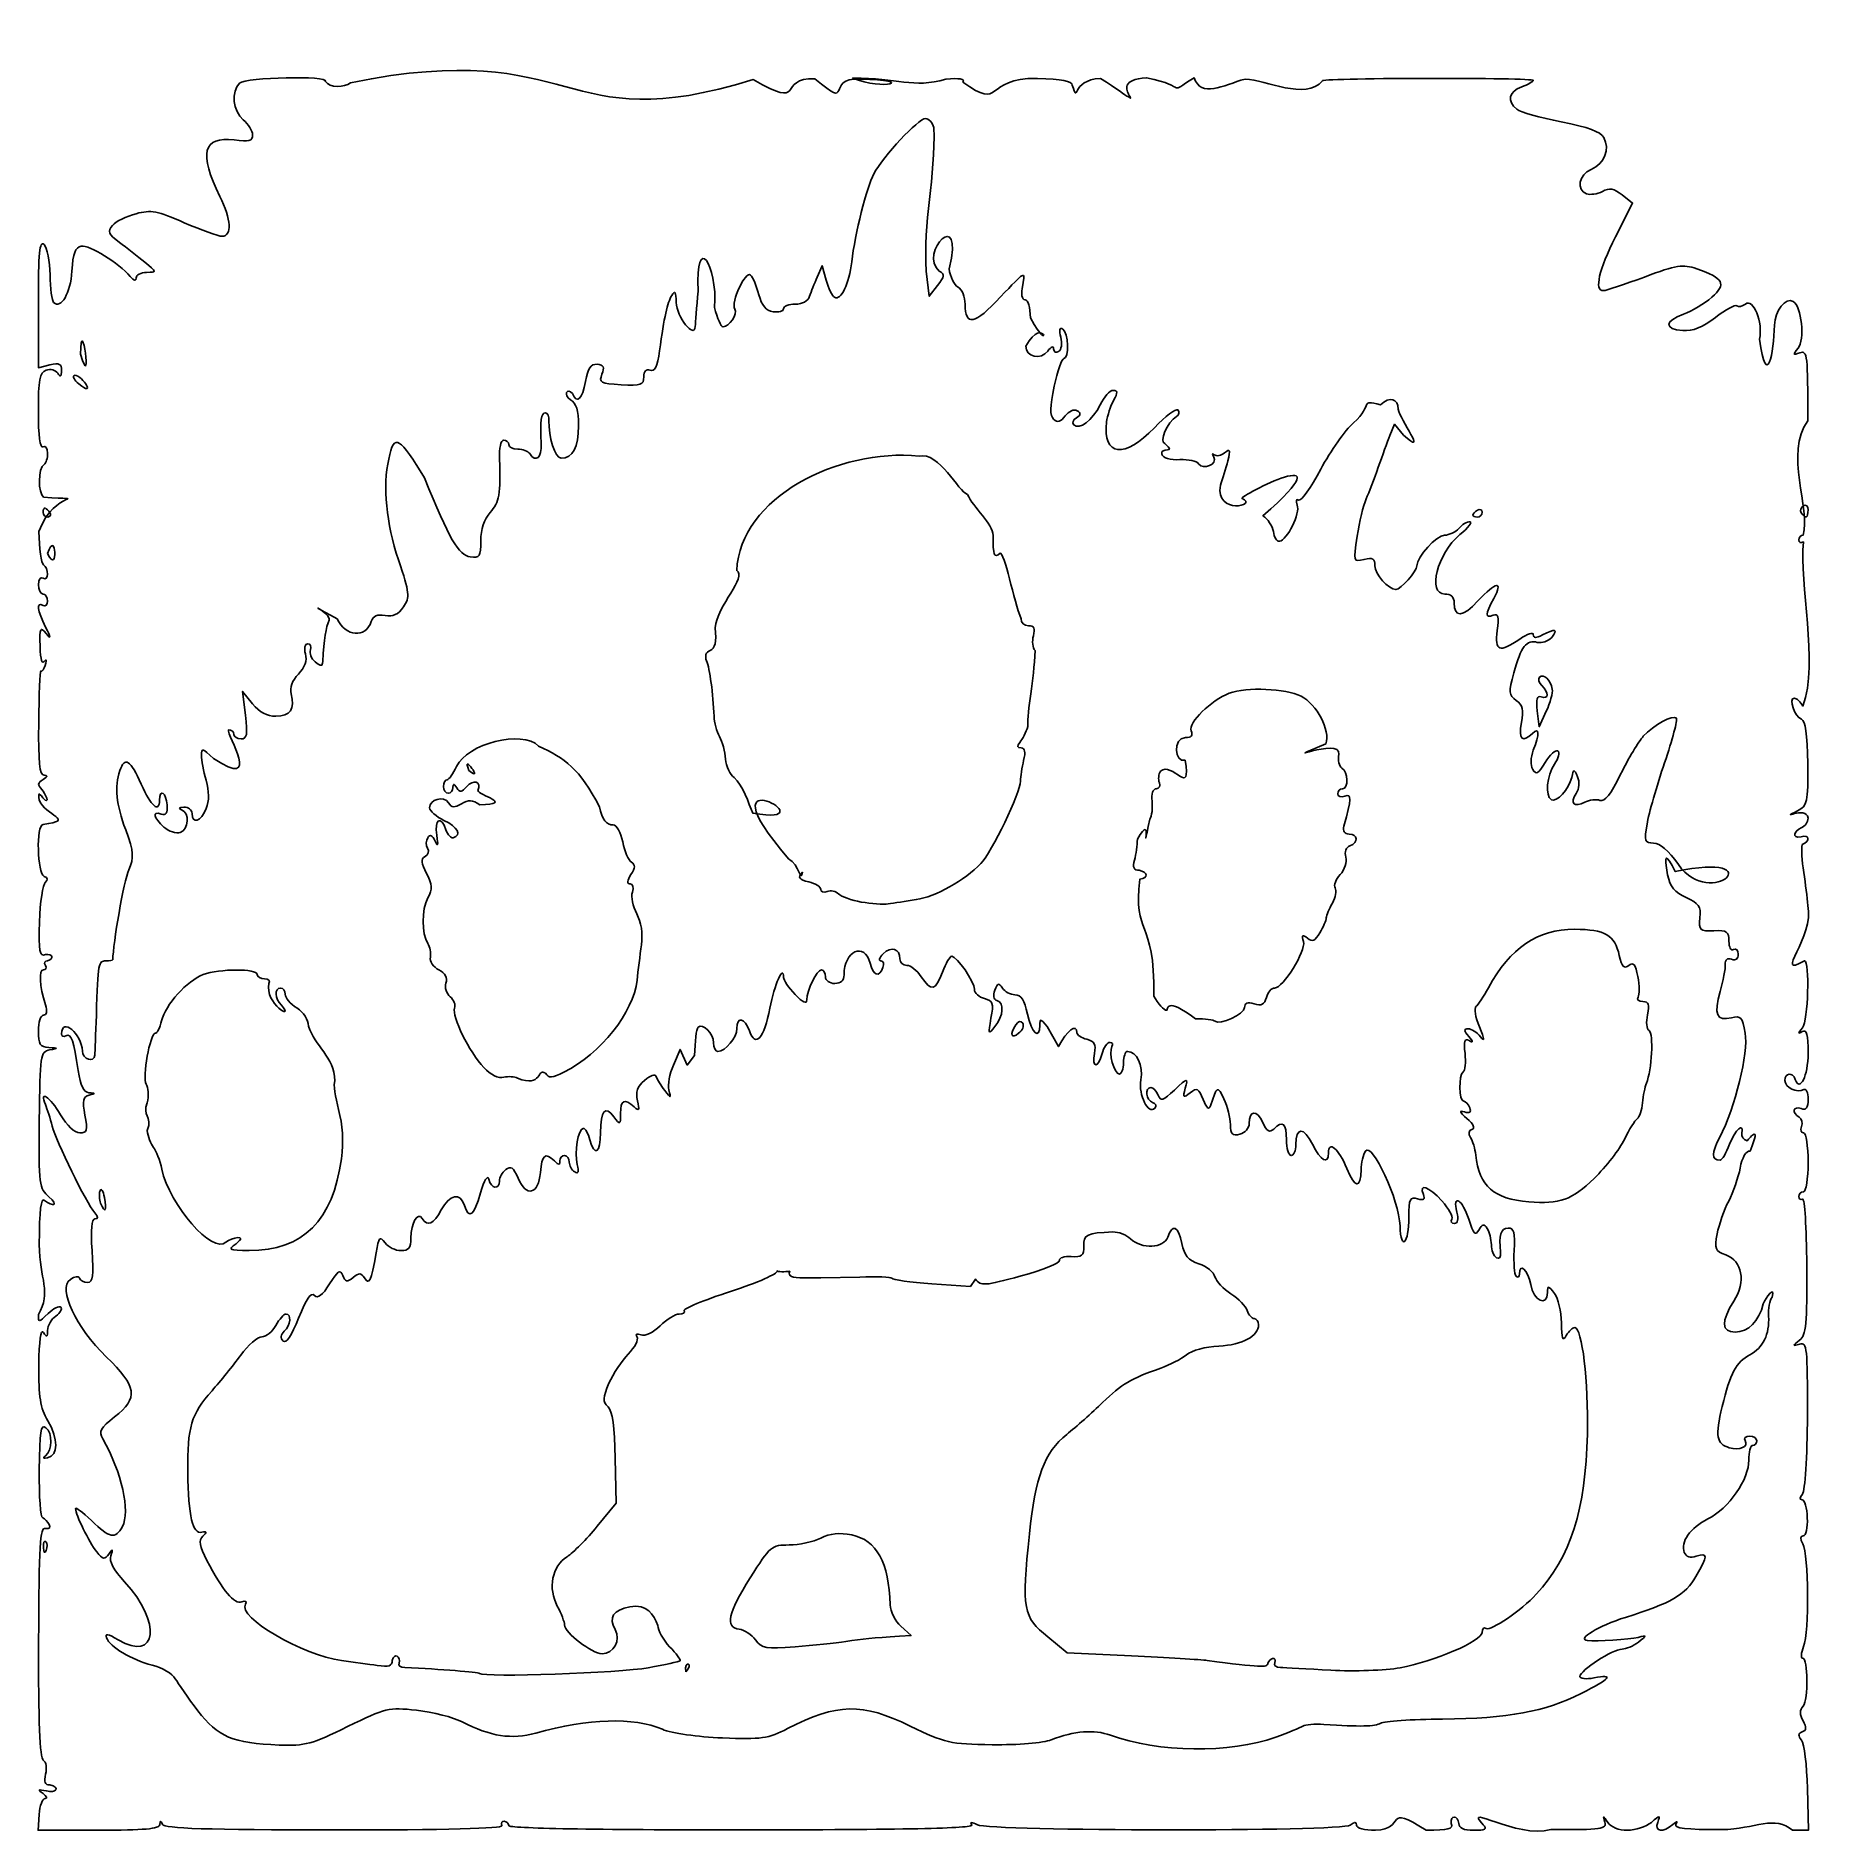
# Model space of a CAD drawing. Header units: centimetres. Extents: x -9.8 to 9.9, y -5.5 to 14.4.
import ezdxf

# ---------------------------------------------------------------- set-up
doc = ezdxf.new("R2010")
doc.units = ezdxf.units.CM
doc.header["$MEASUREMENT"] = 0
doc.layers.add('Layer 1', color=7, linetype='Continuous')

msp = doc.modelspace()

# ---------------------------------------------------------------- linework, layer by layer
at = {"layer": 'Layer 1'}
for points, knots in [([(-9.72147, -5.18418), (-9.71482, -5.08813), (-9.68522, -5.00919), (-9.65571, -5.00877), (-9.65571, -5.00877), (-9.62619, -5.00835), (-9.63669, -4.98395), (-9.67903, -4.95454), (-9.67903, -4.95454), (-9.74088, -4.91159), (-9.73331, -4.90591), (-9.64054, -4.92568), (-9.64054, -4.92568), (-9.54093, -4.95552), (-9.48145, -4.88299), (-9.60302, -4.85983), (-9.60302, -4.85983), (-9.65961, -4.85983), (-9.67254, -4.82711), (-9.65019, -4.74053), (-9.65019, -4.74053), (-9.63325, -4.67491), (-9.64461, -4.60607), (-9.67544, -4.58755), (-9.67544, -4.58755), (-9.71376, -4.56453), (-9.73025, -4.15108), (-9.72755, -3.28066), (-9.72755, -3.28066), (-9.72426, -2.21821), (-9.71186, -2.01183), (-9.65261, -2.03394), (-9.65261, -2.03394), (-9.54972, -2.05283), (-9.63453, -1.93721), (-9.6821, -1.91582), (-9.6821, -1.91582), (-9.70598, -1.91582), (-9.72329, -1.67997), (-9.72057, -1.39171), (-9.72057, -1.39171), (-9.71652, -0.96215), (-9.70334, -0.87752), (-9.6475, -0.92257), (-9.6475, -0.92257), (-9.57121, -0.98413), (-9.57472, -1.17034), (-9.65336, -1.23351), (-9.65336, -1.23351), (-9.68401, -1.25813), (-9.67368, -1.2666), (-9.6277, -1.25455), (-9.6277, -1.25455), (-9.50956, -1.22358), (-9.50833, -1.04962), (-9.62483, -0.84796), (-9.62483, -0.84796), (-9.70976, -0.70095), (-9.72915, -0.58271), (-9.72528, -0.23527), (-9.72528, -0.23527), (-9.72225, 0.03675), (-9.7037, 0.16947), (-9.67488, 0.12522), (-9.67488, 0.12522), (-9.63891, 0.06999), (-9.6291, 0.07512), (-9.62848, 0.14947), (-9.62848, 0.14947), (-9.62805, 0.20133), (-9.58731, 0.27247), (-9.53796, 0.30756), (-9.53796, 0.30756), (-9.4886, 0.34265), (-9.46358, 0.38629), (-9.48236, 0.40454), (-9.48236, 0.40454), (-9.50113, 0.42279), (-9.56461, 0.39095), (-9.62342, 0.33377), (-9.62342, 0.33377), (-9.72582, 0.23421), (-9.73035, 0.23386), (-9.73035, 0.32545), (-9.73035, 0.32545), (-9.58053, 0.57184), (-9.71834, 0.70978), (-9.72054, 1.09512), (-9.72054, 1.09512), (-9.71804, 1.47793), (-9.70112, 1.61852), (-9.6621, 1.58058), (-9.6621, 1.58058), (-9.56956, 1.50885), (-9.50013, 1.52316), (-9.61323, 1.62287), (-9.61323, 1.62287), (-9.72225, 1.71133), (-9.72675, 1.74712), (-9.71954, 2.46719), (-9.71954, 2.46719), (-9.71234, 3.18499), (-9.70717, 3.22006), (-9.6057, 3.23959), (-9.6057, 3.23959), (-9.50661, 3.25866), (-9.50724, 3.26051), (-9.61488, 3.26684), (-9.61488, 3.26684), (-9.71131, 3.27251), (-9.73036, 3.30245), (-9.73036, 3.44828), (-9.73036, 3.44828), (-9.73036, 3.54434), (-9.70457, 3.62293), (-9.67305, 3.62293), (-9.67305, 3.62293), (-9.63741, 3.62293), (-9.62904, 3.66539), (-9.6509, 3.7352), (-9.6509, 3.7352), (-9.7174, 3.94751), (-9.72827, 4.12192), (-9.675, 4.12192), (-9.675, 4.12192), (-9.64566, 4.12192), (-9.63592, 4.14437), (-9.65337, 4.17182), (-9.65337, 4.17182), (-9.67082, 4.19926), (-9.66063, 4.22172), (-9.63074, 4.22172), (-9.63074, 4.22172), (-9.55135, 4.2467), (-9.57221, 4.30321), (-9.65302, 4.2898), (-9.65302, 4.2898), (-9.71757, 4.26572), (-9.72772, 4.32299), (-9.71739, 4.65313), (-9.71739, 4.65313), (-9.71064, 4.86869), (-9.68193, 5.0636), (-9.65359, 5.08627), (-9.65359, 5.08627), (-9.62006, 5.11309), (-9.62447, 5.13634), (-9.66621, 5.1528), (-9.66621, 5.1528), (-9.7437, 5.18337), (-9.75564, 5.71561), (-9.67904, 5.72492), (-9.67904, 5.72492), (-9.30816, 5.77249), (-9.65973, 5.81678), (-9.71984, 5.99438), (-9.71984, 5.99438), (-9.73311, 6.07591), (-9.72668, 6.08), (-9.68259, 6.01808), (-9.68259, 6.01808), (-9.58833, 5.92359), (-9.65423, 6.06874), (-9.69145, 6.10998), (-9.69145, 6.10998), (-9.7422, 6.15932), (-9.73959, 6.18152), (-9.67862, 6.21899), (-9.67862, 6.21899), (-9.62554, 6.25161), (-9.62212, 6.26628), (-9.66747, 6.26681), (-9.66747, 6.26681), (-9.71698, 6.26739), (-9.73138, 6.407), (-9.72672, 6.84141), (-9.72672, 6.84141), (-9.72333, 7.15702), (-9.71311, 7.41525), (-9.70401, 7.41525), (-9.70401, 7.41525), (-9.66904, 7.3904), (-9.62416, 7.5653), (-9.65274, 7.53331), (-9.65274, 7.53331), (-9.69074, 7.48343), (-9.70645, 7.52577), (-9.71115, 7.69069), (-9.71115, 7.69069), (-9.71693, 7.89351), (-9.7102, 7.90738), (-9.64451, 7.82795), (-9.64451, 7.82795), (-9.58881, 7.7606), (-9.59033, 7.77756), (-9.65091, 7.89929), (-9.65091, 7.89929), (-9.74191, 8.08214), (-9.75385, 8.18372), (-9.67906, 8.13879), (-9.67906, 8.13879), (-9.65083, 8.12183), (-9.62773, 8.14296), (-9.62773, 8.18574), (-9.62773, 8.18574), (-9.62773, 8.22853), (-9.65083, 8.26353), (-9.67906, 8.26353), (-9.67906, 8.26353), (-9.70729, 8.26353), (-9.73039, 8.30976), (-9.73039, 8.36627), (-9.73039, 8.36627), (-9.73039, 8.42278), (-9.70729, 8.45513), (-9.67906, 8.43817), (-9.67906, 8.43817), (-9.65083, 8.42121), (-9.62773, 8.44101), (-9.62773, 8.48218), (-9.62773, 8.48218), (-9.62773, 8.52335), (-9.64829, 8.56938), (-9.67341, 8.58448), (-9.67341, 8.58448), (-9.69853, 8.59958), (-9.72149, 8.76555), (-9.72443, 8.9533), (-9.72443, 8.9533), (-9.55603, 9.42804), (-9.1267, 9.27811), (-9.67285, 9.33262), (-9.67285, 9.33262), (-9.73672, 9.371), (-9.73279, 9.65335), (-9.66784, 9.69238), (-9.66784, 9.69238), (-9.64578, 9.70564), (-9.62773, 9.76139), (-9.62773, 9.81628), (-9.62773, 9.81628), (-9.62773, 9.87117), (-9.65083, 9.9022), (-9.67906, 9.88524), (-9.67906, 9.88524), (-9.71173, 9.86561), (-9.73039, 10.00769), (-9.73039, 10.27615), (-9.73039, 10.27615), (-9.73039, 10.62409), (-9.71539, 10.70349), (-9.64467, 10.72987), (-9.64467, 10.72987), (-9.59742, 10.7475), (-9.54019, 10.7331), (-9.51714, 10.69778), (-9.51714, 10.69778), (-9.48692, 10.65148), (-9.47511, 10.65942), (-9.47454, 10.72645), (-9.47454, 10.72645), (-9.47391, 10.80055), (-9.49954, 10.81289), (-9.60207, 10.78787), (-9.60207, 10.78787), (-9.60207, 10.78787), (-9.73038, 10.75656), (-9.73038, 10.75656), (-9.73038, 10.75656), (-9.73038, 10.75656), (-9.73038, 11.46607), (-9.73038, 11.46607), (-9.73038, 11.46607), (-9.73038, 12.02549), (-9.7171, 12.16267), (-9.66758, 12.11453), (-9.66758, 12.11453), (-9.63304, 12.08095), (-9.60285, 11.93109), (-9.60049, 11.78151), (-9.60049, 11.78151), (-9.59813, 11.63193), (-9.58075, 11.49453), (-9.56188, 11.47618), (-9.56188, 11.47618), (-9.48124, 11.39778), (-9.37527, 11.58026), (-9.36081, 11.8224), (-9.36081, 11.8224), (-9.34906, 12.01927), (-9.32459, 12.08369), (-9.25683, 12.09621), (-9.25683, 12.09621), (-9.17013, 12.11223), (-8.84404, 11.91059), (-8.71671, 11.76221), (-8.71671, 11.76221), (-8.6759, 11.71465), (-8.65255, 11.70908), (-8.65255, 11.74689), (-8.65255, 11.74689), (-8.65255, 11.77958), (-8.60058, 11.80704), (-8.53707, 11.8079), (-8.53707, 11.8079), (-8.42348, 11.80945), (-8.42383, 11.81129), (-8.55824, 11.92017), (-8.55824, 11.92017), (-8.6334, 11.98105), (-8.75909, 12.07951), (-8.83755, 12.13895), (-8.83755, 12.13895), (-8.95906, 12.23101), (-8.97025, 12.25871), (-8.91305, 12.32571), (-8.91305, 12.32571), (-8.87611, 12.36898), (-8.75943, 12.42702), (-8.65376, 12.45468), (-8.65376, 12.45468), (-8.48597, 12.49861), (-8.4186, 12.48601), (-8.12195, 12.35524), (-8.12195, 12.35524), (-7.93513, 12.27288), (-7.74712, 12.2055), (-7.70416, 12.2055), (-7.70416, 12.2055), (-7.59427, 12.2055), (-7.6054, 12.3947), (-7.73004, 12.64551), (-7.73004, 12.64551), (-7.96506, 13.11843), (-7.91616, 13.31153), (-7.57271, 13.26674), (-7.57271, 13.26674), (-7.40736, 13.24518), (-7.36942, 13.25552), (-7.36942, 13.32214), (-7.36942, 13.32214), (-7.36942, 13.36719), (-7.41561, 13.4425), (-7.47207, 13.4895), (-7.47207, 13.4895), (-7.58613, 13.58445), (-7.60809, 13.79976), (-7.51313, 13.89208), (-7.51313, 13.89208), (-7.44439, 13.95891), (-6.52518, 13.97867), (-6.5673, 13.91241), (-6.5673, 13.91241), (-6.52108, 13.83856), (-6.3544, 13.84238), (-6.29159, 13.89786), (-6.29159, 13.89786), (-3.73445, 14.41194), (-4.02272, 13.25846), (-1.85196, 13.93276), (-1.85196, 13.93276), (-1.25834, 13.58758), (-1.59952, 13.95615), (-1.1719, 13.94222), (-1.1719, 13.94222), (-0.73991, 13.57795), (-1.06908, 13.95742), (-0.67722, 13.93841), (-0.67722, 13.93841), (-0.02937, 13.92642), (-0.41765, 13.80501), (-0.75451, 13.94884), (-0.75451, 13.94884), (-0.25009, 13.95259), (-0.09736, 13.83037), (0.27013, 13.93663), (0.27013, 13.93663), (0.41891, 13.95084), (0.48199, 13.94032), (0.45957, 13.90505), (0.45957, 13.90505), (0.90713, 13.57758), (0.67588, 13.95772), (1.27962, 13.94442), (1.27962, 13.94442), (1.54552, 13.93617), (1.66381, 13.91335), (1.66381, 13.87033), (1.66381, 13.87033), (1.73881, 13.64688), (1.63954, 13.92803), (1.97582, 13.94511), (1.97582, 13.94511), (2.70015, 13.46699), (1.92431, 13.92386), (2.48321, 13.95197), (2.48321, 13.95197), (2.97365, 13.85206), (2.69205, 13.76091), (3.00553, 13.95197), (3.00553, 13.95197), (3.0858, 13.72696), (3.32009, 13.8667), (3.56959, 13.93874), (3.56959, 13.93874), (3.80175, 13.93001), (4.22854, 13.69824), (4.42213, 13.91835), (4.42213, 13.91835), (4.38707, 13.93173), (4.89537, 13.944), (5.55169, 13.94561), (5.55169, 13.94561), (6.20801, 13.94722), (6.745, 13.93752), (6.745, 13.92407), (6.745, 13.92407), (6.745, 13.91061), (6.68726, 13.87826), (6.61669, 13.85218), (6.61669, 13.85218), (6.47351, 13.79925), (6.45051, 13.69536), (6.56206, 13.60536), (6.56206, 13.60536), (6.60258, 13.57266), (6.82327, 13.50999), (7.05247, 13.46609), (7.05247, 13.46609), (7.35051, 13.40901), (7.48383, 13.35971), (7.52055, 13.293), (7.52055, 13.293), (7.59152, 13.16409), (7.52996, 13.00845), (7.38212, 12.94295), (7.38212, 12.94295), (7.24655, 12.8829), (7.21523, 12.71743), (7.33124, 12.67415), (7.33124, 12.67415), (7.37138, 12.65918), (7.45007, 12.67078), (7.50611, 12.69994), (7.50611, 12.69994), (7.58553, 12.74126), (7.63356, 12.73284), (7.72386, 12.66175), (7.72386, 12.66175), (7.72386, 12.66175), (7.83972, 12.57054), (7.83972, 12.57054), (7.83972, 12.57054), (7.83972, 12.57054), (7.65164, 12.20047), (7.65164, 12.20047), (7.65164, 12.20047), (7.46564, 11.83449), (7.41381, 11.60674), (7.51654, 11.60674), (7.51654, 11.60674), (7.54568, 11.60674), (7.74962, 11.67426), (7.96975, 11.75679), (7.96975, 11.75679), (8.3256, 11.89021), (8.38944, 11.90026), (8.5455, 11.84747), (8.5455, 11.84747), (8.84157, 11.74732), (8.87873, 11.67696), (8.71149, 11.53317), (8.71149, 11.53317), (8.63205, 11.46487), (8.49199, 11.38161), (8.40024, 11.34814), (8.40024, 11.34814), (8.18971, 11.27134), (8.18538, 11.18243), (8.39144, 11.16717), (8.39144, 11.16717), (8.50324, 11.15889), (8.60899, 11.20132), (8.75308, 11.31227), (8.75308, 11.31227), (8.86508, 11.39851), (8.97085, 11.45533), (8.98812, 11.43854), (8.98812, 11.43854), (9.00539, 11.42175), (9.04756, 11.43063), (9.08183, 11.45828), (9.08183, 11.45828), (9.16915, 11.52873), (9.27914, 11.25646), (9.23761, 11.07265), (9.23761, 11.07265), (9.31611, 10.49943), (9.39525, 10.92382), (9.40326, 11.22579), (9.40326, 11.22579), (9.40384, 11.38146), (9.5269, 11.53745), (9.60982, 11.48763), (9.60982, 11.48763), (9.70102, 11.43283), (9.7388, 11.06315), (9.66251, 10.97193), (9.66251, 10.97193), (9.6027, 10.90041), (9.60536, 10.89377), (9.68254, 10.92188), (9.68254, 10.92188), (9.76469, 10.95181), (9.77132, 10.89416), (9.76865, 10.17244), (9.76865, 10.17244), (9.51064, 9.81623), (9.80115, 9.20097), (9.72013, 8.9122), (9.72013, 8.9122), (9.69285, 8.9122), (9.67054, 8.88842), (9.67054, 8.85936), (9.67054, 8.85936), (9.67054, 8.8303), (9.69364, 8.82039), (9.72186, 8.83736), (9.72186, 8.83736), (9.67082, 8.37649), (9.89264, 7.51789), (9.71589, 7.02853), (9.71589, 7.02853), (9.68814, 7.07656), (9.64565, 7.11585), (9.62147, 7.11585), (9.62147, 7.11585), (9.55561, 7.11585), (9.6234, 6.91156), (9.69857, 6.88352), (9.69857, 6.88352), (9.74417, 6.86651), (9.76518, 6.72053), (9.76868, 6.39649), (9.76868, 6.39649), (9.77334, 5.96427), (9.76603, 5.92993), (9.65795, 5.87586), (9.65795, 5.87586), (9.43111, 5.75617), (9.75415, 5.93754), (9.77319, 5.79534), (9.77319, 5.79534), (9.77319, 5.75146), (9.73855, 5.70264), (9.6962, 5.68684), (9.6962, 5.68684), (9.61805, 5.65472), (9.58641, 5.56945), (9.6962, 5.58704), (9.6962, 5.58704), (9.78856, 5.6215), (9.80111, 5.53843), (9.70903, 5.5021), (9.70903, 5.5021), (9.67881, 5.39769), (9.76217, 5.01396), (9.76866, 4.83299), (9.76866, 4.83299), (9.85246, 4.4863), (9.37776, 4.01628), (9.73291, 4.22173), (9.73291, 4.22173), (9.79305, 4.22173), (9.77329, 3.55833), (9.71091, 3.48346), (9.71091, 3.48346), (9.66062, 3.42309), (9.66017, 3.41312), (9.70903, 3.44167), (9.70903, 3.44167), (9.75725, 3.46983), (9.77319, 3.41097), (9.77319, 3.2047), (9.77319, 3.2047), (9.77319, 2.95388), (9.6815, 2.76767), (9.6308, 2.91553), (9.6308, 2.91553), (9.60274, 2.99735), (9.51656, 2.98922), (9.51656, 2.90475), (9.51656, 2.90475), (9.51656, 2.82675), (9.65483, 2.75934), (9.72649, 2.8024), (9.72649, 2.8024), (9.75217, 2.81783), (9.77318, 2.77059), (9.77318, 2.69743), (9.77318, 2.69743), (9.77318, 2.59968), (9.75276, 2.57202), (9.69619, 2.59312), (9.69619, 2.59312), (9.60864, 2.62578), (9.59056, 2.54828), (9.67403, 2.49812), (9.67403, 2.49812), (9.70418, 2.48), (9.71646, 2.43377), (9.7013, 2.39538), (9.7013, 2.39538), (9.68615, 2.35699), (9.69612, 2.32558), (9.72346, 2.32558), (9.72346, 2.32558), (9.7508, 2.32558), (9.77318, 2.17963), (9.77318, 2.00124), (9.77318, 2.00124), (9.77318, 1.81828), (9.75081, 1.6769), (9.72185, 1.6769), (9.72185, 1.6769), (9.69362, 1.6769), (9.67053, 1.65312), (9.67053, 1.62406), (9.67053, 1.62406), (9.67053, 1.595), (9.68916, 1.58241), (9.71194, 1.5961), (9.71194, 1.5961), (9.73472, 1.60978), (9.75567, 1.28086), (9.75851, 0.86516), (9.75851, 0.86516), (9.76292, 0.21827), (9.75141, 0.09946), (9.67861, 0.04077), (9.67861, 0.04077), (9.5997, -0.02284), (9.59986, -0.02588), (9.68086, -0.00128), (9.68086, -0.00128), (9.76066, 0.02296), (9.76792, -0.04428), (9.76535, -0.78311), (9.76535, -0.78311), (9.76371, -1.2535), (9.74068, -1.61754), (9.71026, -1.65383), (9.71026, -1.65383), (9.67866, -1.69152), (9.67744, -1.7162), (9.70717, -1.7162), (9.70717, -1.7162), (9.73423, -1.7162), (9.75999, -1.80602), (9.76441, -1.9158), (9.76441, -1.9158), (9.76883, -2.02558), (9.74871, -2.11539), (9.71969, -2.11539), (9.71969, -2.11539), (9.6853, -2.11539), (9.6837, -2.14586), (9.7151, -2.20289), (9.7151, -2.20289), (9.77992, -2.32064), (9.78605, -3.1738), (9.72323, -3.33444), (9.72323, -3.33444), (9.69565, -3.40496), (9.69059, -3.46265), (9.71198, -3.46265), (9.71198, -3.46265), (9.77308, -3.46265), (9.77792, -3.92093), (9.71757, -3.99163), (9.71757, -3.99163), (9.67958, -4.03613), (9.67968, -4.08458), (9.71789, -4.15402), (9.71789, -4.15402), (9.75827, -4.22737), (9.75587, -4.25838), (9.70862, -4.27384), (9.70862, -4.27384), (9.66212, -4.28906), (9.65981, -4.31377), (9.7001, -4.36519), (9.7001, -4.36519), (9.73047, -4.40396), (9.75992, -4.64338), (9.76555, -4.89724), (9.76555, -4.89724), (9.76555, -4.89724), (9.77578, -5.3588), (9.77578, -5.3588), (9.77578, -5.3588), (9.77578, -5.3588), (9.60083, -5.3588), (9.60083, -5.3588), (9.60083, -5.3588), (9.41332, -5.18585), (9.18621, -5.34609), (8.82314, -5.35113), (8.82314, -5.35113), (8.42254, -5.35175), (8.29184, -5.33675), (8.31709, -5.29301), (8.31709, -5.29301), (8.3401, -5.25317), (8.32873, -5.25428), (8.28202, -5.29642), (8.28202, -5.29642), (8.17871, -5.38964), (8.07683, -5.37438), (8.11543, -5.27147), (8.11543, -5.27147), (8.14663, -5.18831), (8.1433, -5.18831), (8.04562, -5.27147), (8.04562, -5.27147), (7.98921, -5.3195), (7.87096, -5.35879), (7.78284, -5.35879), (7.78284, -5.35879), (7.68647, -5.35879), (7.59961, -5.32399), (7.56487, -5.27147), (7.56487, -5.27147), (7.51326, -5.19342), (7.50998, -5.19314), (7.534, -5.26882), (7.534, -5.26882), (7.55828, -5.3453), (7.5005, -5.35334), (6.93703, -5.3519), (6.93703, -5.3519), (6.55872, -5.45433), (5.96254, -5.04848), (6.1907, -5.29892), (6.1907, -5.29892), (6.2386, -5.34549), (6.21579, -5.3588), (6.08805, -5.3588), (6.08805, -5.3588), (5.97627, -5.3588), (5.92381, -5.33489), (5.92381, -5.28395), (5.92381, -5.28395), (5.91437, -5.19774), (5.8252, -5.18416), (5.83972, -5.28395), (5.83972, -5.28395), (5.86395, -5.34533), (5.81414, -5.3588), (5.56292, -5.3588), (5.56292, -5.3588), (5.08596, -5.05377), (5.35262, -5.35154), (5.00594, -5.3588), (5.00594, -5.3588), (4.88393, -5.3588), (4.79465, -5.33513), (4.79465, -5.30279), (4.79465, -5.30279), (4.79465, -5.26178), (4.77633, -5.26156), (4.72622, -5.30199), (4.72622, -5.30199), (4.63686, -5.37409), (0.75818, -5.37093), (0.61828, -5.29865), (0.61828, -5.29865), (0.55234, -5.26458), (0.53268, -5.26542), (0.55551, -5.30133), (0.55551, -5.30133), (0.57851, -5.33751), (-0.20216, -5.35395), (-1.97889, -5.35467), (-1.97889, -5.35467), (-3.60296, -5.35534), (-4.54653, -5.33795), (-4.54653, -5.30736), (-4.54653, -5.30736), (-4.55517, -5.25126), (-4.64333, -5.23714), (-4.62405, -5.30805), (-4.62405, -5.30805), (-4.60383, -5.33986), (-5.25105, -5.35658), (-6.46526, -5.3556), (-6.46526, -5.3556), (-7.87478, -5.35447), (-8.34385, -5.33925), (-8.36273, -5.29407), (-8.36273, -5.29407), (-8.38161, -5.24889), (-8.38881, -5.24947), (-8.39186, -5.29642), (-8.39186, -5.29642), (-8.39488, -5.34293), (-8.56606, -5.35879), (-9.06475, -5.35879), (-9.06475, -5.35879), (-9.06475, -5.35879), (-9.73359, -5.35879), (-9.73359, -5.35879), (-9.73359, -5.35879), (-9.73359, -5.35879), (-9.72149, -5.18414), (-9.72149, -5.18414), (-9.72149, -5.18414), (-9.72149, -5.18414), (-9.72151, -5.18414), (-9.72151, -5.18414), (-9.72151, -5.18414), (-9.72151, -5.18414), (-9.72151, -5.18414), (-9.72151, -5.18414), (-9.72151, -5.18414), (-9.72151, -5.18414), (-9.72147, -5.18418), (-9.72147, -5.18418)], [0, 0, 0, 0, 0.00480769, 0.00480769, 0.00480769, 0.00480769, 0.00961538, 0.00961538, 0.00961538, 0.00961538, 0.01442308, 0.01442308, 0.01442308, 0.01442308, 0.01923077, 0.01923077, 0.01923077, 0.01923077, 0.02403846, 0.02403846, 0.02403846, 0.02403846, 0.02884615, 0.02884615, 0.02884615, 0.02884615, 0.03365385, 0.03365385, 0.03365385, 0.03365385, 0.03846154, 0.03846154, 0.03846154, 0.03846154, 0.04326923, 0.04326923, 0.04326923, 0.04326923, 0.04807692, 0.04807692, 0.04807692, 0.04807692, 0.05288462, 0.05288462, 0.05288462, 0.05288462, 0.05769231, 0.05769231, 0.05769231, 0.05769231, 0.0625, 0.0625, 0.0625, 0.0625, 0.06730769, 0.06730769, 0.06730769, 0.06730769, 0.07211538, 0.07211538, 0.07211538, 0.07211538, 0.07692308, 0.07692308, 0.07692308, 0.07692308, 0.08173077, 0.08173077, 0.08173077, 0.08173077, 0.08653846, 0.08653846, 0.08653846, 0.08653846, 0.09134615, 0.09134615, 0.09134615, 0.09134615, 0.09615385, 0.09615385, 0.09615385, 0.09615385, 0.10096154, 0.10096154, 0.10096154, 0.10096154, 0.10576923, 0.10576923, 0.10576923, 0.10576923, 0.11057692, 0.11057692, 0.11057692, 0.11057692, 0.11538462, 0.11538462, 0.11538462, 0.11538462, 0.12019231, 0.12019231, 0.12019231, 0.12019231, 0.125, 0.125, 0.125, 0.125, 0.12980769, 0.12980769, 0.12980769, 0.12980769, 0.13461538, 0.13461538, 0.13461538, 0.13461538, 0.13942308, 0.13942308, 0.13942308, 0.13942308, 0.14423077, 0.14423077, 0.14423077, 0.14423077, 0.14903846, 0.14903846, 0.14903846, 0.14903846, 0.15384615, 0.15384615, 0.15384615, 0.15384615, 0.15865385, 0.15865385, 0.15865385, 0.15865385, 0.16346154, 0.16346154, 0.16346154, 0.16346154, 0.16826923, 0.16826923, 0.16826923, 0.16826923, 0.17307692, 0.17307692, 0.17307692, 0.17307692, 0.17788462, 0.17788462, 0.17788462, 0.17788462, 0.18269231, 0.18269231, 0.18269231, 0.18269231, 0.1875, 0.1875, 0.1875, 0.1875, 0.19230769, 0.19230769, 0.19230769, 0.19230769, 0.19711538, 0.19711538, 0.19711538, 0.19711538, 0.20192308, 0.20192308, 0.20192308, 0.20192308, 0.20673077, 0.20673077, 0.20673077, 0.20673077, 0.21153846, 0.21153846, 0.21153846, 0.21153846, 0.21634615, 0.21634615, 0.21634615, 0.21634615, 0.22115385, 0.22115385, 0.22115385, 0.22115385, 0.22596154, 0.22596154, 0.22596154, 0.22596154, 0.23076923, 0.23076923, 0.23076923, 0.23076923, 0.23557692, 0.23557692, 0.23557692, 0.23557692, 0.24038462, 0.24038462, 0.24038462, 0.24038462, 0.24519231, 0.24519231, 0.24519231, 0.24519231, 0.25, 0.25, 0.25, 0.25, 0.25480769, 0.25480769, 0.25480769, 0.25480769, 0.25961538, 0.25961538, 0.25961538, 0.25961538, 0.26442308, 0.26442308, 0.26442308, 0.26442308, 0.26923077, 0.26923077, 0.26923077, 0.26923077, 0.27403846, 0.27403846, 0.27403846, 0.27403846, 0.27884615, 0.27884615, 0.27884615, 0.27884615, 0.28365385, 0.28365385, 0.28365385, 0.28365385, 0.28846154, 0.28846154, 0.28846154, 0.28846154, 0.29326923, 0.29326923, 0.29326923, 0.29326923, 0.29807692, 0.29807692, 0.29807692, 0.29807692, 0.30288462, 0.30288462, 0.30288462, 0.30288462, 0.30769231, 0.30769231, 0.30769231, 0.30769231, 0.3125, 0.3125, 0.3125, 0.3125, 0.31730769, 0.31730769, 0.31730769, 0.31730769, 0.32211538, 0.32211538, 0.32211538, 0.32211538, 0.32692308, 0.32692308, 0.32692308, 0.32692308, 0.33173077, 0.33173077, 0.33173077, 0.33173077, 0.33653846, 0.33653846, 0.33653846, 0.33653846, 0.34134615, 0.34134615, 0.34134615, 0.34134615, 0.34615385, 0.34615385, 0.34615385, 0.34615385, 0.35096154, 0.35096154, 0.35096154, 0.35096154, 0.35576923, 0.35576923, 0.35576923, 0.35576923, 0.36057692, 0.36057692, 0.36057692, 0.36057692, 0.36538462, 0.36538462, 0.36538462, 0.36538462, 0.37019231, 0.37019231, 0.37019231, 0.37019231, 0.375, 0.375, 0.375, 0.375, 0.37980769, 0.37980769, 0.37980769, 0.37980769, 0.38461538, 0.38461538, 0.38461538, 0.38461538, 0.38942308, 0.38942308, 0.38942308, 0.38942308, 0.39423077, 0.39423077, 0.39423077, 0.39423077, 0.39903846, 0.39903846, 0.39903846, 0.39903846, 0.40384615, 0.40384615, 0.40384615, 0.40384615, 0.40865385, 0.40865385, 0.40865385, 0.40865385, 0.41346154, 0.41346154, 0.41346154, 0.41346154, 0.41826923, 0.41826923, 0.41826923, 0.41826923, 0.42307692, 0.42307692, 0.42307692, 0.42307692, 0.42788462, 0.42788462, 0.42788462, 0.42788462, 0.43269231, 0.43269231, 0.43269231, 0.43269231, 0.4375, 0.4375, 0.4375, 0.4375, 0.44230769, 0.44230769, 0.44230769, 0.44230769, 0.44711538, 0.44711538, 0.44711538, 0.44711538, 0.45192308, 0.45192308, 0.45192308, 0.45192308, 0.45673077, 0.45673077, 0.45673077, 0.45673077, 0.46153846, 0.46153846, 0.46153846, 0.46153846, 0.46634615, 0.46634615, 0.46634615, 0.46634615, 0.47115385, 0.47115385, 0.47115385, 0.47115385, 0.47596154, 0.47596154, 0.47596154, 0.47596154, 0.48076923, 0.48076923, 0.48076923, 0.48076923, 0.48557692, 0.48557692, 0.48557692, 0.48557692, 0.49038462, 0.49038462, 0.49038462, 0.49038462, 0.49519231, 0.49519231, 0.49519231, 0.49519231, 0.5, 0.5, 0.5, 0.5, 0.50480769, 0.50480769, 0.50480769, 0.50480769, 0.50961538, 0.50961538, 0.50961538, 0.50961538, 0.51442308, 0.51442308, 0.51442308, 0.51442308, 0.51923077, 0.51923077, 0.51923077, 0.51923077, 0.52403846, 0.52403846, 0.52403846, 0.52403846, 0.52884615, 0.52884615, 0.52884615, 0.52884615, 0.53365385, 0.53365385, 0.53365385, 0.53365385, 0.53846154, 0.53846154, 0.53846154, 0.53846154, 0.54326923, 0.54326923, 0.54326923, 0.54326923, 0.54807692, 0.54807692, 0.54807692, 0.54807692, 0.55288462, 0.55288462, 0.55288462, 0.55288462, 0.55769231, 0.55769231, 0.55769231, 0.55769231, 0.5625, 0.5625, 0.5625, 0.5625, 0.56730769, 0.56730769, 0.56730769, 0.56730769, 0.57211538, 0.57211538, 0.57211538, 0.57211538, 0.57692308, 0.57692308, 0.57692308, 0.57692308, 0.58173077, 0.58173077, 0.58173077, 0.58173077, 0.58653846, 0.58653846, 0.58653846, 0.58653846, 0.59134615, 0.59134615, 0.59134615, 0.59134615, 0.59615385, 0.59615385, 0.59615385, 0.59615385, 0.60096154, 0.60096154, 0.60096154, 0.60096154, 0.60576923, 0.60576923, 0.60576923, 0.60576923, 0.61057692, 0.61057692, 0.61057692, 0.61057692, 0.61538462, 0.61538462, 0.61538462, 0.61538462, 0.62019231, 0.62019231, 0.62019231, 0.62019231, 0.625, 0.625, 0.625, 0.625, 0.62980769, 0.62980769, 0.62980769, 0.62980769, 0.63461538, 0.63461538, 0.63461538, 0.63461538, 0.63942308, 0.63942308, 0.63942308, 0.63942308, 0.64423077, 0.64423077, 0.64423077, 0.64423077, 0.64903846, 0.64903846, 0.64903846, 0.64903846, 0.65384615, 0.65384615, 0.65384615, 0.65384615, 0.65865385, 0.65865385, 0.65865385, 0.65865385, 0.66346154, 0.66346154, 0.66346154, 0.66346154, 0.66826923, 0.66826923, 0.66826923, 0.66826923, 0.67307692, 0.67307692, 0.67307692, 0.67307692, 0.67788462, 0.67788462, 0.67788462, 0.67788462, 0.68269231, 0.68269231, 0.68269231, 0.68269231, 0.6875, 0.6875, 0.6875, 0.6875, 0.69230769, 0.69230769, 0.69230769, 0.69230769, 0.69711538, 0.69711538, 0.69711538, 0.69711538, 0.70192308, 0.70192308, 0.70192308, 0.70192308, 0.70673077, 0.70673077, 0.70673077, 0.70673077, 0.71153846, 0.71153846, 0.71153846, 0.71153846, 0.71634615, 0.71634615, 0.71634615, 0.71634615, 0.72115385, 0.72115385, 0.72115385, 0.72115385, 0.72596154, 0.72596154, 0.72596154, 0.72596154, 0.73076923, 0.73076923, 0.73076923, 0.73076923, 0.73557692, 0.73557692, 0.73557692, 0.73557692, 0.74038462, 0.74038462, 0.74038462, 0.74038462, 0.74519231, 0.74519231, 0.74519231, 0.74519231, 0.75, 0.75, 0.75, 0.75, 0.75480769, 0.75480769, 0.75480769, 0.75480769, 0.75961538, 0.75961538, 0.75961538, 0.75961538, 0.76442308, 0.76442308, 0.76442308, 0.76442308, 0.76923077, 0.76923077, 0.76923077, 0.76923077, 0.77403846, 0.77403846, 0.77403846, 0.77403846, 0.77884615, 0.77884615, 0.77884615, 0.77884615, 0.78365385, 0.78365385, 0.78365385, 0.78365385, 0.78846154, 0.78846154, 0.78846154, 0.78846154, 0.79326923, 0.79326923, 0.79326923, 0.79326923, 0.79807692, 0.79807692, 0.79807692, 0.79807692, 0.80288462, 0.80288462, 0.80288462, 0.80288462, 0.80769231, 0.80769231, 0.80769231, 0.80769231, 0.8125, 0.8125, 0.8125, 0.8125, 0.81730769, 0.81730769, 0.81730769, 0.81730769, 0.82211538, 0.82211538, 0.82211538, 0.82211538, 0.82692308, 0.82692308, 0.82692308, 0.82692308, 0.83173077, 0.83173077, 0.83173077, 0.83173077, 0.83653846, 0.83653846, 0.83653846, 0.83653846, 0.84134615, 0.84134615, 0.84134615, 0.84134615, 0.84615385, 0.84615385, 0.84615385, 0.84615385, 0.85096154, 0.85096154, 0.85096154, 0.85096154, 0.85576923, 0.85576923, 0.85576923, 0.85576923, 0.86057692, 0.86057692, 0.86057692, 0.86057692, 0.86538462, 0.86538462, 0.86538462, 0.86538462, 0.87019231, 0.87019231, 0.87019231, 0.87019231, 0.875, 0.875, 0.875, 0.875, 0.87980769, 0.87980769, 0.87980769, 0.87980769, 0.88461538, 0.88461538, 0.88461538, 0.88461538, 0.88942308, 0.88942308, 0.88942308, 0.88942308, 0.89423077, 0.89423077, 0.89423077, 0.89423077, 0.89903846, 0.89903846, 0.89903846, 0.89903846, 0.90384615, 0.90384615, 0.90384615, 0.90384615, 0.90865385, 0.90865385, 0.90865385, 0.90865385, 0.91346154, 0.91346154, 0.91346154, 0.91346154, 0.91826923, 0.91826923, 0.91826923, 0.91826923, 0.92307692, 0.92307692, 0.92307692, 0.92307692, 0.92788462, 0.92788462, 0.92788462, 0.92788462, 0.93269231, 0.93269231, 0.93269231, 0.93269231, 0.9375, 0.9375, 0.9375, 0.9375, 0.94230769, 0.94230769, 0.94230769, 0.94230769, 0.94711538, 0.94711538, 0.94711538, 0.94711538, 0.95192308, 0.95192308, 0.95192308, 0.95192308, 0.95673077, 0.95673077, 0.95673077, 0.95673077, 0.96153846, 0.96153846, 0.96153846, 0.96153846, 0.96634615, 0.96634615, 0.96634615, 0.96634615, 0.97115385, 0.97115385, 0.97115385, 0.97115385, 0.97596154, 0.97596154, 0.97596154, 0.97596154, 0.98076923, 0.98076923, 0.98076923, 0.98076923, 0.98557692, 0.98557692, 0.98557692, 0.98557692, 0.99038462, 0.99038462, 0.99038462, 0.99038462, 1, 1, 1, 1]), ([(3.90647, -4.33249), (4.04212, -4.28375), (4.1762, -4.22952), (4.20443, -4.21197), (4.20443, -4.21197), (4.23266, -4.19443), (4.33659, -4.18555), (4.43539, -4.19223), (4.43539, -4.19223), (4.8345, -4.21923), (5.00244, -4.21554), (5.06381, -4.17841), (5.06381, -4.17841), (5.09927, -4.15696), (5.40543, -4.1368), (5.74418, -4.13362), (5.74418, -4.13362), (6.47377, -4.12676), (6.87001, -4.05341), (7.27111, -3.85099), (7.27111, -3.85099), (7.60047, -3.68477), (7.64133, -3.63519), (7.41225, -3.67973), (7.41225, -3.67973), (7.32756, -3.6962), (7.25827, -3.68859), (7.25827, -3.66282), (7.25827, -3.66282), (7.25827, -3.5984), (7.62264, -3.36288), (7.7223, -3.36288), (7.7223, -3.36288), (7.76681, -3.36288), (7.84806, -3.32804), (7.90285, -3.28545), (7.90285, -3.28545), (8.00111, -3.20909), (8.00106, -3.20836), (7.89983, -3.2328), (7.89983, -3.2328), (7.8039, -3.25596), (7.44199, -3.27874), (7.3418, -3.26792), (7.3418, -3.26792), (7.21674, -3.25442), (7.46062, -3.10639), (7.76257, -3.01251), (7.76257, -3.01251), (8.26494, -2.85633), (8.41814, -2.76704), (8.53725, -2.561), (8.53725, -2.561), (8.67001, -2.33135), (8.67056, -2.30009), (8.54114, -2.34003), (8.54114, -2.34003), (8.47414, -2.3607), (8.42799, -2.34583), (8.40887, -2.29739), (8.40887, -2.29739), (8.36385, -2.18333), (8.47446, -2.02584), (8.66783, -1.92869), (8.66783, -1.92869), (8.89832, -1.81288), (9.12447, -1.48809), (9.11978, -1.27961), (9.11978, -1.27961), (9.11777, -1.19042), (9.13694, -1.11744), (9.16238, -1.11744), (9.16238, -1.11744), (9.18781, -1.11744), (9.20862, -1.09499), (9.20862, -1.06754), (9.20862, -1.06754), (9.20862, -1.0401), (9.17261, -1.01764), (9.1286, -1.01764), (9.1286, -1.01764), (9.08459, -1.01764), (9.06187, -1.03854), (9.07811, -1.06409), (9.07811, -1.06409), (9.12096, -1.1315), (9.01831, -1.17869), (8.90495, -1.14371), (8.90495, -1.14371), (8.76233, -1.0997), (8.74823, -1.01769), (8.82677, -0.68892), (8.82677, -0.68892), (8.914, -0.32374), (8.98155, -0.19756), (9.13161, -0.11948), (9.13161, -0.11948), (9.27621, -0.04424), (9.3502, 0.10818), (9.33748, 0.30467), (9.33748, 0.30467), (9.33215, 0.387), (9.35, 0.48243), (9.37714, 0.51674), (9.37714, 0.51674), (9.41767, 0.65548), (9.30034, 0.50822), (9.27969, 0.44189), (9.27969, 0.44189), (9.23321, 0.2517), (9.11227, 0.13002), (8.9697, 0.13002), (8.9697, 0.13002), (8.81777, 0.13002), (8.81279, 0.24577), (8.95498, 0.47251), (8.95498, 0.47251), (9.08986, 0.6876), (9.04981, 0.91368), (8.8647, 0.98211), (8.8647, 0.98211), (8.74857, 1.02503), (8.73916, 1.04834), (8.77109, 1.21382), (8.77109, 1.21382), (8.79062, 1.31501), (8.84773, 1.47744), (8.89802, 1.57477), (8.89802, 1.57477), (8.9483, 1.6721), (9.00516, 1.83594), (9.02437, 1.93886), (9.02437, 1.93886), (9.04582, 2.05377), (9.08811, 2.12598), (9.13396, 2.12598), (9.13396, 2.12598), (9.27394, 2.46363), (9.10401, 2.23813), (9.10028, 2.23802), (9.10028, 2.23802), (9.06106, 2.25187), (9.03475, 2.28847), (9.04181, 2.31934), (9.04181, 2.31934), (9.07236, 2.453), (8.96675, 2.3597), (8.90766, 2.20083), (8.90766, 2.20083), (8.87193, 2.10477), (8.82495, 2.02618), (8.80325, 2.02618), (8.80325, 2.02618), (8.70778, 2.02618), (8.70661, 2.10148), (8.79934, 2.2782), (8.79934, 2.2782), (8.97008, 2.60358), (9.11773, 3.20798), (9.0798, 3.42627), (9.0798, 3.42627), (9.04953, 3.60048), (9.03232, 3.6194), (8.92744, 3.59381), (8.92744, 3.59381), (8.76496, 3.55416), (8.73127, 3.63296), (8.80348, 3.88376), (8.80348, 3.88376), (8.83725, 4.00103), (8.86291, 4.135), (8.86051, 4.18147), (8.86051, 4.18147), (8.85774, 4.23516), (8.88297, 4.25595), (8.92973, 4.2385), (8.92973, 4.2385), (8.97547, 4.22144), (9.00331, 4.2425), (9.00331, 4.29418), (9.00331, 4.29418), (9.00331, 4.3399), (8.98021, 4.36343), (8.95198, 4.34647), (8.95198, 4.34647), (8.92308, 4.32911), (8.90066, 4.3692), (8.90066, 4.43821), (8.90066, 4.43821), (8.90066, 4.54469), (8.87881, 4.55982), (8.7342, 4.55343), (8.7342, 4.55343), (8.57905, 4.54657), (8.56866, 4.55624), (8.58124, 4.69577), (8.58124, 4.69577), (8.5926, 4.82174), (8.56828, 4.85733), (8.42783, 4.92031), (8.42783, 4.92031), (8.3016, 4.97691), (8.25227, 5.03765), (8.22544, 5.16947), (8.22544, 5.16947), (8.17812, 5.40199), (8.20659, 5.41454), (8.30836, 5.20603), (8.30836, 5.20603), (9.39541, 5.4339), (8.7139, 4.76501), (8.34307, 5.28208), (8.34307, 5.28208), (8.23453, 5.43717), (8.14029, 5.5191), (8.07044, 5.5191), (8.07044, 5.5191), (7.97377, 5.5191), (7.96696, 5.53892), (7.99823, 5.72906), (7.99823, 5.72906), (8.01722, 5.84454), (8.10416, 6.14836), (8.19143, 6.40421), (8.19143, 6.40421), (8.27869, 6.66006), (8.33737, 6.88176), (8.32183, 6.89687), (8.32183, 6.89687), (8.28188, 6.93571), (8.07179, 6.82021), (7.95709, 6.69636), (7.95709, 6.69636), (7.90389, 6.63892), (7.79136, 6.45023), (7.70702, 6.27706), (7.70702, 6.27706), (7.59891, 6.05509), (7.53171, 5.97039), (7.47924, 5.98996), (7.47924, 5.98996), (7.43831, 6.00523), (7.36333, 5.99614), (7.31263, 5.96976), (7.31263, 5.96976), (7.19307, 5.90755), (7.1465, 5.95532), (7.21807, 6.06675), (7.21807, 6.06675), (7.25105, 6.1181), (7.25716, 6.19356), (7.23277, 6.24849), (7.23277, 6.24849), (7.19268, 6.33877), (7.19017, 6.33855), (7.16804, 6.24263), (7.16804, 6.24263), (7.13821, 6.1133), (7.00058, 5.96293), (6.94346, 5.99726), (6.94346, 5.99726), (6.87221, 6.04007), (6.89209, 6.26084), (6.97877, 6.38946), (6.97877, 6.38946), (7.02265, 6.45456), (7.03843, 6.51992), (7.01385, 6.53469), (7.01385, 6.53469), (6.98926, 6.54946), (6.92714, 6.4924), (6.87579, 6.4079), (6.87579, 6.4079), (6.79894, 6.28142), (6.77454, 6.26797), (6.73779, 6.33181), (6.73779, 6.33181), (6.71165, 6.37721), (6.71454, 6.46408), (6.74474, 6.54132), (6.74474, 6.54132), (6.8168, 6.72559), (6.81266, 6.80239), (6.73475, 6.72665), (6.73475, 6.72665), (6.62383, 6.61881), (6.57894, 6.66329), (6.61422, 6.8461), (6.61422, 6.8461), (6.64141, 6.98698), (6.62907, 7.03947), (6.55668, 7.09093), (6.55668, 7.09093), (6.4733, 7.1502), (6.47081, 7.17924), (6.53049, 7.39617), (6.53049, 7.39617), (6.61029, 7.68622), (6.66849, 7.76162), (6.78899, 7.73098), (6.78899, 7.73098), (6.83932, 7.71818), (6.91059, 7.74296), (6.94736, 7.78603), (6.94736, 7.78603), (7.02463, 7.87654), (6.98615, 7.8865), (6.8443, 7.81269), (6.8443, 7.81269), (6.77403, 7.77613), (6.74503, 7.77712), (6.74503, 7.81609), (6.74503, 7.81609), (6.74503, 7.84637), (6.67795, 7.8247), (6.59596, 7.76795), (6.59596, 7.76795), (6.37105, 7.61225), (6.31648, 7.63267), (6.34796, 7.86078), (6.34796, 7.86078), (6.36924, 8.01503), (6.35974, 8.05111), (6.30339, 8.03009), (6.30339, 8.03009), (6.2118, 7.99592), (6.21317, 8.03392), (6.31009, 8.21612), (6.31009, 8.21612), (6.41587, 8.41498), (6.33558, 8.40178), (6.13482, 8.18729), (6.13482, 8.18729), (5.96466, 8.0055), (5.8725, 7.99826), (5.8725, 8.16669), (5.8725, 8.16669), (5.8725, 8.23028), (5.83724, 8.26354), (5.76985, 8.26354), (5.76985, 8.26354), (5.57242, 8.26354), (5.68532, 8.70992), (5.93537, 8.918), (5.93537, 8.918), (6.02782, 8.99493), (6.07742, 9.05878), (6.04559, 9.0599), (6.04559, 9.0599), (6.01376, 9.06102), (5.95897, 9.02825), (5.92382, 8.98708), (5.92382, 8.98708), (5.88868, 8.94591), (5.81813, 8.91223), (5.76705, 8.91223), (5.76705, 8.91223), (5.67814, 8.91223), (5.46189, 8.6735), (5.46189, 8.57535), (5.46189, 8.57535), (5.46189, 8.5147), (5.28289, 8.31345), (5.22895, 8.31345), (5.22895, 8.31345), (5.14619, 8.31345), (4.99996, 8.48116), (4.99996, 8.57609), (4.99996, 8.57609), (4.99996, 8.65343), (4.9751, 8.6675), (4.87958, 8.64419), (4.87958, 8.64419), (4.76022, 8.61507), (4.75957, 8.61725), (4.80297, 8.90075), (4.80297, 8.90075), (4.82704, 9.05801), (4.87186, 9.24282), (4.90255, 9.31143), (4.90255, 9.31143), (4.93324, 9.38004), (4.99364, 9.53722), (5.03676, 9.66072), (5.03676, 9.66072), (5.07988, 9.78422), (5.13723, 9.9414), (5.1642, 10.01001), (5.1642, 10.01001), (5.1642, 10.01001), (5.21324, 10.13476), (5.21324, 10.13476), (5.21324, 10.13476), (5.21324, 10.13476), (5.31319, 10.01542), (5.31319, 10.01542), (5.31319, 10.01542), (5.59452, 9.76179), (5.27168, 10.19364), (5.2566, 10.30015), (5.2566, 10.30015), (5.2566, 10.41929), (5.15887, 10.44393), (5.06156, 10.34933), (5.06156, 10.34933), (4.81755, 10.40335), (4.9928, 10.36167), (4.76368, 10.14847), (4.76368, 10.14847), (4.67242, 10.07057), (4.5099, 9.8409), (4.40251, 9.6381), (4.40251, 9.6381), (4.29512, 9.43529), (4.18538, 9.28251), (4.15863, 9.29858), (4.15863, 9.29858), (4.13112, 9.31511), (4.12433, 9.29149), (4.143, 9.24418), (4.143, 9.24418), (4.17832, 9.15469), (4.03313, 8.85783), (3.9478, 8.84507), (3.9478, 8.84507), (3.91957, 8.84085), (3.88898, 8.88877), (3.87982, 8.95156), (3.87982, 8.95156), (3.87066, 9.01435), (3.81869, 9.09273), (3.76434, 9.12573), (3.76434, 9.12573), (4.7559, 9.98779), (3.48747, 9.33633), (3.53445, 9.31587), (3.53445, 9.31587), (3.72278, 9.24199), (3.23814, 9.12936), (3.29569, 9.46261), (3.29569, 9.46261), (3.32145, 9.5304), (3.35891, 9.65154), (3.37893, 9.73181), (3.37893, 9.73181), (3.40932, 9.85363), (3.40342, 9.86813), (3.34323, 9.81957), (3.34323, 9.81957), (3.30357, 9.78757), (3.25222, 9.77804), (3.22912, 9.79838), (3.22912, 9.79838), (3.20602, 9.81872), (3.20383, 9.80714), (3.22426, 9.77265), (3.22426, 9.77265), (3.27006, 9.6953), (3.10509, 9.62333), (3.05665, 9.69953), (3.05665, 9.69953), (3.038, 9.72887), (2.94463, 9.74898), (2.84917, 9.74423), (2.84917, 9.74423), (2.74075, 9.73883), (2.66623, 9.7616), (2.65064, 9.8049), (2.65064, 9.8049), (2.6291, 9.88961), (2.82413, 9.80514), (2.68296, 9.92093), (2.68296, 9.92093), (2.61832, 9.94188), (2.71064, 10.1554), (2.812, 10.21938), (2.812, 10.21938), (2.84224, 10.23847), (2.84965, 10.27094), (2.82847, 10.29154), (2.82847, 10.29154), (2.80728, 10.31214), (2.69037, 10.22354), (2.56866, 10.09466), (2.56866, 10.09466), (2.2431, 9.74991), (1.99578, 9.7807), (2.04226, 10.16019), (2.04226, 10.16019), (2.05069, 10.22906), (2.08529, 10.33572), (2.11914, 10.39721), (2.11914, 10.39721), (2.16806, 10.48607), (2.16715, 10.50879), (2.11472, 10.50793), (2.11472, 10.50793), (2.07844, 10.50734), (2.01411, 10.43584), (1.97177, 10.34904), (1.97177, 10.34904), (1.88767, 10.17665), (1.74293, 10.06617), (1.6806, 10.12677), (1.6806, 10.12677), (1.65889, 10.14787), (1.6718, 10.18357), (1.70928, 10.20609), (1.70928, 10.20609), (1.76003, 10.23658), (1.76206, 10.25628), (1.71721, 10.28322), (1.71721, 10.28322), (1.68345, 10.3035), (1.62618, 10.27884), (1.58687, 10.22708), (1.58687, 10.22708), (1.53509, 10.15891), (1.50153, 10.14934), (1.45855, 10.19048), (1.45855, 10.19048), (1.41517, 10.23201), (1.4169, 10.32415), (1.46537, 10.55225), (1.46537, 10.55225), (1.50113, 10.72057), (1.54886, 10.85829), (1.57144, 10.85829), (1.57144, 10.85829), (1.63222, 10.85829), (1.62131, 11.1465), (1.55911, 11.18387), (1.55911, 11.18387), (1.52477, 11.2045), (1.5171, 11.1719), (1.53761, 11.09246), (1.53761, 11.09246), (1.55534, 11.02379), (1.54486, 10.95418), (1.514, 10.93564), (1.514, 10.93564), (1.48349, 10.9173), (1.45852, 10.93037), (1.45852, 10.96468), (1.45852, 10.96468), (1.45852, 11.00168), (1.43186, 10.99162), (1.39301, 10.93996), (1.39301, 10.93996), (1.31752, 10.83959), (1.15057, 10.8766), (1.15057, 10.99371), (1.15057, 10.99371), (1.3582, 11.36332), (1.4455, 10.86403), (1.20189, 11.30737), (1.20189, 11.30737), (1.20189, 11.42195), (1.1773, 11.50696), (1.14415, 11.50696), (1.14415, 11.50696), (1.10673, 11.50696), (1.09755, 11.56403), (1.11806, 11.66913), (1.11806, 11.66913), (1.14898, 11.82752), (1.1433, 11.82445), (0.87434, 11.53754), (0.87434, 11.53754), (0.5857, 11.22962), (0.48333, 11.20867), (0.48333, 11.45753), (0.48333, 11.45753), (0.48333, 11.53688), (0.44816, 11.62093), (0.40519, 11.64432), (0.40519, 11.64432), (0.36221, 11.6677), (0.3177, 11.75864), (0.30628, 11.84639), (0.30628, 11.84639), (0.48171, 12.56009), (-0.03782, 12.02136), (0.1979, 11.82104), (0.1979, 11.82104), (0.26059, 11.78693), (0.25789, 11.76301), (0.18005, 11.66268), (0.18005, 11.66268), (0.18005, 11.66268), (0.08836, 11.5445), (0.08836, 11.5445), (0.08836, 11.5445), (0.08836, 11.5445), (0.05492, 11.82113), (0.05492, 11.82113), (0.05492, 11.82113), (0.018, 12.34965), (0.15744, 12.86941), (0.13909, 13.40251), (0.13909, 13.40251), (0.12424, 13.45773), (0.0821, 13.50291), (0.04545, 13.50291), (0.04545, 13.50291), (-0.03273, 13.50291), (-0.41868, 13.08919), (-0.52293, 12.89363), (-0.52293, 12.89363), (-0.60396, 12.74163), (-0.73076, 12.23648), (-0.76617, 11.92464), (-0.76617, 11.92464), (-0.79341, 11.6847), (-0.88675, 11.49164), (-0.95553, 11.53297), (-0.95553, 11.53297), (-0.9819, 11.54881), (-1.02364, 11.63365), (-1.0483, 11.72149), (-1.0483, 11.72149), (-1.0483, 11.72149), (-1.09313, 11.8812), (-1.09313, 11.8812), (-1.09313, 11.8812), (-1.09313, 11.8812), (-1.14759, 11.75645), (-1.14759, 11.75645), (-1.14759, 11.75645), (-1.17754, 11.68784), (-1.21475, 11.59241), (-1.23027, 11.54438), (-1.23027, 11.54438), (-1.24738, 11.49144), (-1.30965, 11.45706), (-1.38842, 11.45706), (-1.38842, 11.45706), (-1.45988, 11.45706), (-1.51834, 11.43475), (-1.51834, 11.40747), (-1.51834, 11.40747), (-1.51834, 11.3802), (-1.5694, 11.36546), (-1.6318, 11.37472), (-1.6318, 11.37472), (-1.71179, 11.38659), (-1.7584, 11.4417), (-1.78979, 11.56153), (-1.78979, 11.56153), (-1.81428, 11.65501), (-1.85508, 11.75232), (-1.88045, 11.77776), (-1.88045, 11.77776), (-1.93588, 11.83334), (-2.10141, 11.47663), (-2.05446, 11.40278), (-2.05446, 11.40278), (-2.02159, 11.35108), (-2.11769, 11.20757), (-2.18517, 11.20757), (-2.18517, 11.20757), (-2.20627, 11.20757), (-2.24822, 11.303), (-2.27838, 11.41964), (-2.27838, 11.41964), (-2.24135, 11.90124), (-2.49561, 12.25931), (-2.45945, 11.60179), (-2.45945, 11.60179), (-2.47533, 11.42614), (-2.48949, 11.25087), (-2.49092, 11.21231), (-2.49092, 11.21231), (-2.49638, 11.0646), (-2.69879, 11.32064), (-2.70038, 11.47727), (-2.70038, 11.47727), (-2.70157, 11.59486), (-2.71317, 11.61305), (-2.749, 11.55352), (-2.749, 11.55352), (-2.79954, 11.46955), (-2.83234, 11.32212), (-2.88488, 10.94287), (-2.88488, 10.94287), (-2.90895, 10.76913), (-2.93737, 10.71031), (-2.9881, 10.72923), (-2.9881, 10.72923), (-3.03284, 10.74592), (-3.0581, 10.71933), (-3.0581, 10.65554), (-3.0581, 10.65554), (-3.0581, 10.56746), (-3.08749, 10.55739), (-3.30836, 10.56978), (-3.30836, 10.56978), (-3.53676, 10.5826), (-3.55515, 10.59274), (-3.51893, 10.68587), (-3.51893, 10.68587), (-3.48833, 10.76455), (-3.50064, 10.78948), (-3.5727, 10.79475), (-3.5727, 10.79475), (-3.64335, 10.79992), (-3.67448, 10.7537), (-3.70025, 10.60539), (-3.70025, 10.60539), (-3.73399, 10.41123), (-3.79802, 10.35092), (-3.84233, 10.47156), (-3.84233, 10.47156), (-3.9076, 10.54338), (-3.94569, 10.45634), (-3.86604, 10.40296), (-3.86604, 10.40296), (-3.80063, 10.36737), (-3.77665, 10.29072), (-3.77665, 10.11729), (-3.77665, 10.11729), (-3.77665, 9.8798), (-3.84058, 9.7605), (-3.96784, 9.7605), (-3.96784, 9.7605), (-4.0344, 9.7605), (-4.11262, 9.99892), (-4.10288, 10.17216), (-4.10288, 10.17216), (-4.10018, 10.22019), (-4.11806, 10.25948), (-4.14261, 10.25948), (-4.14261, 10.25948), (-4.19108, 10.25948), (-4.20269, 10.1743), (-4.18852, 9.92266), (-4.18852, 9.92266), (-4.17976, 9.76709), (-4.24909, 9.70582), (-4.31557, 9.81039), (-4.31557, 9.81039), (-4.33302, 9.83783), (-4.39212, 9.86029), (-4.44691, 9.86029), (-4.44691, 9.86029), (-4.5017, 9.86029), (-4.54653, 9.88274), (-4.54653, 9.91019), (-4.54653, 9.91019), (-4.54653, 9.93763), (-4.57137, 9.96009), (-4.60173, 9.96009), (-4.60173, 9.96009), (-4.63381, 9.96009), (-4.65331, 9.87127), (-4.6483, 9.74802), (-4.6483, 9.74802), (-4.63269, 9.36471), (-4.64798, 9.27813), (-4.75183, 9.16171), (-4.75183, 9.16171), (-4.81686, 9.08881), (-4.85448, 8.97502), (-4.85448, 8.85121), (-4.85448, 8.85121), (-4.85448, 8.67708), (-4.86707, 8.65752), (-4.96996, 8.67172), (-4.96996, 8.67172), (-5.0978, 8.68937), (-5.20325, 8.87151), (-5.47497, 9.54401), (-5.47497, 9.54401), (-5.7404, 9.97893), (-5.81088, 10.05326), (-5.86892, 9.75049), (-5.86892, 9.75049), (-5.93686, 9.45393), (-5.89718, 9.04396), (-5.76134, 8.63889), (-5.76134, 8.63889), (-5.63796, 8.271), (-5.63389, 8.23186), (-5.70762, 8.12245), (-5.70762, 8.12245), (-5.76514, 8.03711), (-5.82162, 8.01044), (-5.91004, 8.02687), (-5.91004, 8.02687), (-5.99574, 8.0428), (-6.04135, 8.02314), (-6.06143, 7.96161), (-6.06143, 7.96161), (-6.12279, 7.77367), (-6.34357, 7.79141), (-6.43749, 7.99182), (-6.43749, 7.99182), (-6.87247, 8.22246), (-6.49736, 8.05308), (-6.5257, 7.9766), (-6.5257, 7.9766), (-6.56054, 7.9002), (-6.58165, 7.76264), (-6.59557, 7.5214), (-6.59557, 7.5214), (-6.59881, 7.4653), (-6.61387, 7.46449), (-6.67884, 7.51692), (-6.67884, 7.51692), (-6.72247, 7.55212), (-6.74629, 7.61101), (-6.73178, 7.64778), (-6.73178, 7.64778), (-6.71727, 7.68455), (-6.73046, 7.71463), (-6.76109, 7.71463), (-6.76109, 7.71463), (-6.79338, 7.71463), (-6.80425, 7.66802), (-6.78695, 7.6037), (-6.78695, 7.6037), (-6.7671, 7.52992), (-6.7931, 7.45553), (-6.86458, 7.38155), (-6.86458, 7.38155), (-6.93415, 7.30955), (-6.9619, 7.2326), (-6.94327, 7.16333), (-6.94327, 7.16333), (-6.89894, 6.99851), (-6.95577, 6.91625), (-7.11398, 6.91625), (-7.11398, 6.91625), (-7.21034, 6.91625), (-7.29477, 6.96178), (-7.36847, 7.05347), (-7.36847, 7.05347), (-7.36847, 7.05347), (-7.47875, 7.19069), (-7.47875, 7.19069), (-7.47875, 7.19069), (-7.47875, 7.19069), (-7.44797, 6.92872), (-7.44797, 6.92872), (-7.44797, 6.92872), (-7.42268, 6.71351), (-7.43125, 6.66675), (-7.49594, 6.66675), (-7.49594, 6.66675), (-7.53926, 6.66675), (-7.5747, 6.6892), (-7.5747, 6.71665), (-7.5747, 6.71665), (-7.5747, 6.74409), (-7.60182, 6.76655), (-7.63497, 6.76655), (-7.63497, 6.76655), (-7.65742, 6.71707), (-7.25037, 6.0902), (-7.80177, 6.45203), (-7.80177, 6.45203), (-7.91874, 6.56575), (-7.93394, 6.56972), (-7.93369, 6.48644), (-7.93369, 6.48644), (-7.93353, 6.43467), (-7.91005, 6.31056), (-7.8815, 6.21065), (-7.8815, 6.21065), (-7.847, 6.0899), (-7.84667, 5.98532), (-7.88052, 5.89878), (-7.88052, 5.89878), (-7.93564, 5.75783), (-8.03663, 5.72202), (-8.03663, 5.84343), (-8.03663, 5.84343), (-8.03663, 5.8846), (-8.07705, 5.91651), (-8.12645, 5.91434), (-8.12645, 5.91434), (-8.18011, 5.91199), (-8.19044, 5.90027), (-8.15211, 5.88523), (-8.15211, 5.88523), (-8.06164, 5.84974), (-8.07219, 5.67153), (-8.16685, 5.63622), (-8.16685, 5.63622), (-8.21024, 5.62003), (-8.29108, 5.64667), (-8.34649, 5.69542), (-8.34649, 5.69542), (-8.46347, 5.79835), (-8.47945, 5.87727), (-8.37545, 5.83847), (-8.37545, 5.83847), (-8.32447, 5.81945), (-8.30588, 5.8488), (-8.31129, 5.9398), (-8.31129, 5.9398), (-8.31929, 6.07426), (-8.3959, 6.12255), (-8.3959, 5.99313), (-8.3959, 5.99313), (-8.3959, 5.84337), (-8.48845, 5.92403), (-8.59631, 6.16778), (-8.59631, 6.16778), (-8.71461, 6.43514), (-8.78016, 6.47677), (-8.83214, 6.31756), (-8.83214, 6.31756), (-8.89072, 6.13811), (-8.87206, 5.94782), (-8.76802, 5.66372), (-8.76802, 5.66372), (-8.6778, 5.41736), (-8.67386, 5.36524), (-8.73486, 5.22421), (-8.73486, 5.22421), (-8.78573, 5.1066), (-8.90916, 4.40642), (-8.90916, 4.2355), (-8.90916, 4.2355), (-8.90916, 4.22792), (-8.9438, 4.22172), (-8.98615, 4.22172), (-8.98615, 4.22172), (-9.06854, 4.22172), (-9.07209, 4.20147), (-9.09115, 3.62294), (-9.09115, 3.62294), (-9.09793, 3.41711), (-9.10595, 3.21876), (-9.10897, 3.18217), (-9.10897, 3.18217), (-9.11621, 3.09448), (-9.24208, 3.13689), (-9.24515, 3.22805), (-9.24515, 3.22805), (-9.25158, 3.41909), (-9.47374, 3.60318), (-9.47374, 3.41746), (-9.47374, 3.41746), (-9.47374, 3.39002), (-9.45231, 3.38044), (-9.42611, 3.39618), (-9.42611, 3.39618), (-9.37053, 3.42958), (-9.3387, 3.33887), (-9.2912, 3.01169), (-9.2912, 3.01169), (-9.2667, 2.84295), (-9.23259, 2.773), (-9.17279, 2.76888), (-9.17279, 2.76888), (-9.09698, 2.76366), (-9.09683, 2.761), (-9.1713, 2.74164), (-9.1713, 2.74164), (-9.23783, 2.72434), (-9.24662, 2.68201), (-9.21669, 2.52288), (-9.21669, 2.52288), (-9.18448, 2.35162), (-9.19202, 2.32557), (-9.27381, 2.32557), (-9.27381, 2.32557), (-9.32995, 2.32557), (-9.41533, 2.40608), (-9.48505, 2.52478), (-9.48505, 2.52478), (-9.60117, 2.72247), (-9.72406, 2.80492), (-9.65297, 2.63744), (-9.65297, 2.63744), (-9.63258, 2.58941), (-9.59864, 2.48275), (-9.57754, 2.40042), (-9.57754, 2.40042), (-9.53492, 2.23409), (-9.20103, 1.55373), (-9.10926, 1.44624), (-9.10926, 1.44624), (-9.06836, 1.39833), (-9.06751, 1.3775), (-9.10647, 1.3775), (-9.10647, 1.3775), (-9.14372, 1.3775), (-9.15444, 1.26097), (-9.1386, 1.02821), (-9.1386, 1.02821), (-9.11965, 0.74965), (-9.12953, 0.67892), (-9.18737, 0.67892), (-9.18737, 0.67892), (-9.22726, 0.67892), (-9.26759, 0.69981), (-9.277, 0.72533), (-9.277, 0.72533), (-9.28651, 0.75112), (-9.33128, 0.74508), (-9.37777, 0.71173), (-9.37777, 0.71173), (-9.51806, 0.6111), (-9.32003, 0.18409), (-8.98177, -0.14216), (-8.98177, -0.14216), (-8.64169, -0.47016), (-8.62416, -0.5965), (-8.88997, -0.80382), (-8.88997, -0.80382), (-9.04782, -0.92693), (-9.06768, -0.96365), (-9.02077, -1.04568), (-9.02077, -1.04568), (-8.8119, -1.41093), (-8.71411, -1.84775), (-8.80446, -2.01188), (-8.80446, -2.01188), (-8.88283, -2.15425), (-8.94277, -2.14262), (-9.14526, -1.94576), (-9.14526, -1.94576), (-9.24124, -1.85245), (-9.31977, -1.79357), (-9.31977, -1.81492), (-9.31977, -1.81492), (-9.31977, -1.88172), (-9.1712, -2.18565), (-9.08763, -2.28982), (-9.08763, -2.28982), (-9.01852, -2.37596), (-9.00047, -2.37932), (-8.95362, -2.31477), (-8.95362, -2.31477), (-8.90928, -2.25367), (-8.90512, -2.25701), (-8.93063, -2.33321), (-8.93063, -2.33321), (-8.95202, -2.39711), (-8.90458, -2.48782), (-8.77921, -2.62274), (-8.77921, -2.62274), (-8.36741, -3.06589), (-8.41838, -3.51562), (-8.85139, -3.25961), (-8.85139, -3.25961), (-8.96469, -3.19262), (-8.9994, -3.18658), (-8.97936, -3.23735), (-8.97936, -3.23735), (-8.93862, -3.34056), (-8.70538, -3.4807), (-8.47768, -3.53879), (-8.47768, -3.53879), (-8.36739, -3.56692), (-8.25196, -3.63429), (-8.22116, -3.68849), (-8.22116, -3.68849), (-8.19036, -3.74269), (-8.07852, -3.90136), (-7.97262, -4.04109), (-7.97262, -4.04109), (-7.75403, -4.32951), (-7.58747, -4.39985), (-7.07679, -4.4194), (-7.07679, -4.4194), (-6.79065, -4.43035), (-6.71443, -4.40986), (-6.32203, -4.21642), (-6.32203, -4.21642), (-5.90151, -4.00912), (-5.87374, -4.00255), (-5.56248, -4.03661), (-5.56248, -4.03661), (-5.38479, -4.05605), (-5.15857, -4.11352), (-5.05977, -4.16431), (-5.05977, -4.16431), (-4.74486, -4.3262), (-4.51558, -4.36104), (-4.24901, -4.28754), (-4.24901, -4.28754), (-3.65799, -4.12459), (-3.17808, -4.11043), (-2.85279, -4.24636), (-2.85279, -4.24636), (-2.75234, -4.28834), (-2.46121, -4.33008), (-2.19236, -4.34106), (-2.19236, -4.34106), (-1.75935, -4.35874), (-1.68794, -4.34857), (-1.47381, -4.23867), (-1.47381, -4.23867), (-0.92505, -3.95704), (-0.65412, -3.95137), (-0.12186, -4.21037), (-0.12186, -4.21037), (0.26476, -4.3985), (0.31335, -4.40954), (0.7828, -4.41582), (0.7828, -4.41582), (1.0671, -4.41962), (1.34462, -4.39679), (1.43287, -4.36233), (1.43287, -4.36233), (1.68835, -4.26256), (1.90455, -4.24565), (2.08395, -4.3114), (2.08395, -4.3114), (2.60939, -4.50397), (3.40367, -4.51317), (3.90647, -4.3325), (3.90647, -4.3325), (3.90647, -4.3325), (3.90647, -4.3325), (3.90647, -4.3325), (3.90647, -4.3325), (3.90647, -4.3325), (3.90647, -4.33249), (3.90647, -4.33249)], [0, 0, 0, 0, 0.0035461, 0.0035461, 0.0035461, 0.0035461, 0.0070922, 0.0070922, 0.0070922, 0.0070922, 0.0106383, 0.0106383, 0.0106383, 0.0106383, 0.0141844, 0.0141844, 0.0141844, 0.0141844, 0.0177305, 0.0177305, 0.0177305, 0.0177305, 0.0212766, 0.0212766, 0.0212766, 0.0212766, 0.0248227, 0.0248227, 0.0248227, 0.0248227, 0.02836879, 0.02836879, 0.02836879, 0.02836879, 0.03191489, 0.03191489, 0.03191489, 0.03191489, 0.03546099, 0.03546099, 0.03546099, 0.03546099, 0.03900709, 0.03900709, 0.03900709, 0.03900709, 0.04255319, 0.04255319, 0.04255319, 0.04255319, 0.04609929, 0.04609929, 0.04609929, 0.04609929, 0.04964539, 0.04964539, 0.04964539, 0.04964539, 0.05319149, 0.05319149, 0.05319149, 0.05319149, 0.05673759, 0.05673759, 0.05673759, 0.05673759, 0.06028369, 0.06028369, 0.06028369, 0.06028369, 0.06382979, 0.06382979, 0.06382979, 0.06382979, 0.06737589, 0.06737589, 0.06737589, 0.06737589, 0.07092199, 0.07092199, 0.07092199, 0.07092199, 0.07446809, 0.07446809, 0.07446809, 0.07446809, 0.07801418, 0.07801418, 0.07801418, 0.07801418, 0.08156028, 0.08156028, 0.08156028, 0.08156028, 0.08510638, 0.08510638, 0.08510638, 0.08510638, 0.08865248, 0.08865248, 0.08865248, 0.08865248, 0.09219858, 0.09219858, 0.09219858, 0.09219858, 0.09574468, 0.09574468, 0.09574468, 0.09574468, 0.09929078, 0.09929078, 0.09929078, 0.09929078, 0.10283688, 0.10283688, 0.10283688, 0.10283688, 0.10638298, 0.10638298, 0.10638298, 0.10638298, 0.10992908, 0.10992908, 0.10992908, 0.10992908, 0.11347518, 0.11347518, 0.11347518, 0.11347518, 0.11702128, 0.11702128, 0.11702128, 0.11702128, 0.12056738, 0.12056738, 0.12056738, 0.12056738, 0.12411348, 0.12411348, 0.12411348, 0.12411348, 0.12765957, 0.12765957, 0.12765957, 0.12765957, 0.13120567, 0.13120567, 0.13120567, 0.13120567, 0.13475177, 0.13475177, 0.13475177, 0.13475177, 0.13829787, 0.13829787, 0.13829787, 0.13829787, 0.14184397, 0.14184397, 0.14184397, 0.14184397, 0.14539007, 0.14539007, 0.14539007, 0.14539007, 0.14893617, 0.14893617, 0.14893617, 0.14893617, 0.15248227, 0.15248227, 0.15248227, 0.15248227, 0.15602837, 0.15602837, 0.15602837, 0.15602837, 0.15957447, 0.15957447, 0.15957447, 0.15957447, 0.16312057, 0.16312057, 0.16312057, 0.16312057, 0.16666667, 0.16666667, 0.16666667, 0.16666667, 0.17021277, 0.17021277, 0.17021277, 0.17021277, 0.17375887, 0.17375887, 0.17375887, 0.17375887, 0.17730496, 0.17730496, 0.17730496, 0.17730496, 0.18085106, 0.18085106, 0.18085106, 0.18085106, 0.18439716, 0.18439716, 0.18439716, 0.18439716, 0.18794326, 0.18794326, 0.18794326, 0.18794326, 0.19148936, 0.19148936, 0.19148936, 0.19148936, 0.19503546, 0.19503546, 0.19503546, 0.19503546, 0.19858156, 0.19858156, 0.19858156, 0.19858156, 0.20212766, 0.20212766, 0.20212766, 0.20212766, 0.20567376, 0.20567376, 0.20567376, 0.20567376, 0.20921986, 0.20921986, 0.20921986, 0.20921986, 0.21276596, 0.21276596, 0.21276596, 0.21276596, 0.21631206, 0.21631206, 0.21631206, 0.21631206, 0.21985816, 0.21985816, 0.21985816, 0.21985816, 0.22340426, 0.22340426, 0.22340426, 0.22340426, 0.22695035, 0.22695035, 0.22695035, 0.22695035, 0.23049645, 0.23049645, 0.23049645, 0.23049645, 0.23404255, 0.23404255, 0.23404255, 0.23404255, 0.23758865, 0.23758865, 0.23758865, 0.23758865, 0.24113475, 0.24113475, 0.24113475, 0.24113475, 0.24468085, 0.24468085, 0.24468085, 0.24468085, 0.24822695, 0.24822695, 0.24822695, 0.24822695, 0.25177305, 0.25177305, 0.25177305, 0.25177305, 0.25531915, 0.25531915, 0.25531915, 0.25531915, 0.25886525, 0.25886525, 0.25886525, 0.25886525, 0.26241135, 0.26241135, 0.26241135, 0.26241135, 0.26595745, 0.26595745, 0.26595745, 0.26595745, 0.26950355, 0.26950355, 0.26950355, 0.26950355, 0.27304965, 0.27304965, 0.27304965, 0.27304965, 0.27659574, 0.27659574, 0.27659574, 0.27659574, 0.28014184, 0.28014184, 0.28014184, 0.28014184, 0.28368794, 0.28368794, 0.28368794, 0.28368794, 0.28723404, 0.28723404, 0.28723404, 0.28723404, 0.29078014, 0.29078014, 0.29078014, 0.29078014, 0.29432624, 0.29432624, 0.29432624, 0.29432624, 0.29787234, 0.29787234, 0.29787234, 0.29787234, 0.30141844, 0.30141844, 0.30141844, 0.30141844, 0.30496454, 0.30496454, 0.30496454, 0.30496454, 0.30851064, 0.30851064, 0.30851064, 0.30851064, 0.31205674, 0.31205674, 0.31205674, 0.31205674, 0.31560284, 0.31560284, 0.31560284, 0.31560284, 0.31914894, 0.31914894, 0.31914894, 0.31914894, 0.32269504, 0.32269504, 0.32269504, 0.32269504, 0.32624113, 0.32624113, 0.32624113, 0.32624113, 0.32978723, 0.32978723, 0.32978723, 0.32978723, 0.33333333, 0.33333333, 0.33333333, 0.33333333, 0.33687943, 0.33687943, 0.33687943, 0.33687943, 0.34042553, 0.34042553, 0.34042553, 0.34042553, 0.34397163, 0.34397163, 0.34397163, 0.34397163, 0.34751773, 0.34751773, 0.34751773, 0.34751773, 0.35106383, 0.35106383, 0.35106383, 0.35106383, 0.35460993, 0.35460993, 0.35460993, 0.35460993, 0.35815603, 0.35815603, 0.35815603, 0.35815603, 0.36170213, 0.36170213, 0.36170213, 0.36170213, 0.36524823, 0.36524823, 0.36524823, 0.36524823, 0.36879433, 0.36879433, 0.36879433, 0.36879433, 0.37234043, 0.37234043, 0.37234043, 0.37234043, 0.37588652, 0.37588652, 0.37588652, 0.37588652, 0.37943262, 0.37943262, 0.37943262, 0.37943262, 0.38297872, 0.38297872, 0.38297872, 0.38297872, 0.38652482, 0.38652482, 0.38652482, 0.38652482, 0.39007092, 0.39007092, 0.39007092, 0.39007092, 0.39361702, 0.39361702, 0.39361702, 0.39361702, 0.39716312, 0.39716312, 0.39716312, 0.39716312, 0.40070922, 0.40070922, 0.40070922, 0.40070922, 0.40425532, 0.40425532, 0.40425532, 0.40425532, 0.40780142, 0.40780142, 0.40780142, 0.40780142, 0.41134752, 0.41134752, 0.41134752, 0.41134752, 0.41489362, 0.41489362, 0.41489362, 0.41489362, 0.41843972, 0.41843972, 0.41843972, 0.41843972, 0.42198582, 0.42198582, 0.42198582, 0.42198582, 0.42553191, 0.42553191, 0.42553191, 0.42553191, 0.42907801, 0.42907801, 0.42907801, 0.42907801, 0.43262411, 0.43262411, 0.43262411, 0.43262411, 0.43617021, 0.43617021, 0.43617021, 0.43617021, 0.43971631, 0.43971631, 0.43971631, 0.43971631, 0.44326241, 0.44326241, 0.44326241, 0.44326241, 0.44680851, 0.44680851, 0.44680851, 0.44680851, 0.45035461, 0.45035461, 0.45035461, 0.45035461, 0.45390071, 0.45390071, 0.45390071, 0.45390071, 0.45744681, 0.45744681, 0.45744681, 0.45744681, 0.46099291, 0.46099291, 0.46099291, 0.46099291, 0.46453901, 0.46453901, 0.46453901, 0.46453901, 0.46808511, 0.46808511, 0.46808511, 0.46808511, 0.47163121, 0.47163121, 0.47163121, 0.47163121, 0.4751773, 0.4751773, 0.4751773, 0.4751773, 0.4787234, 0.4787234, 0.4787234, 0.4787234, 0.4822695, 0.4822695, 0.4822695, 0.4822695, 0.4858156, 0.4858156, 0.4858156, 0.4858156, 0.4893617, 0.4893617, 0.4893617, 0.4893617, 0.4929078, 0.4929078, 0.4929078, 0.4929078, 0.4964539, 0.4964539, 0.4964539, 0.4964539, 0.5, 0.5, 0.5, 0.5, 0.5035461, 0.5035461, 0.5035461, 0.5035461, 0.5070922, 0.5070922, 0.5070922, 0.5070922, 0.5106383, 0.5106383, 0.5106383, 0.5106383, 0.5141844, 0.5141844, 0.5141844, 0.5141844, 0.5177305, 0.5177305, 0.5177305, 0.5177305, 0.5212766, 0.5212766, 0.5212766, 0.5212766, 0.5248227, 0.5248227, 0.5248227, 0.5248227, 0.52836879, 0.52836879, 0.52836879, 0.52836879, 0.53191489, 0.53191489, 0.53191489, 0.53191489, 0.53546099, 0.53546099, 0.53546099, 0.53546099, 0.53900709, 0.53900709, 0.53900709, 0.53900709, 0.54255319, 0.54255319, 0.54255319, 0.54255319, 0.54609929, 0.54609929, 0.54609929, 0.54609929, 0.54964539, 0.54964539, 0.54964539, 0.54964539, 0.55319149, 0.55319149, 0.55319149, 0.55319149, 0.55673759, 0.55673759, 0.55673759, 0.55673759, 0.56028369, 0.56028369, 0.56028369, 0.56028369, 0.56382979, 0.56382979, 0.56382979, 0.56382979, 0.56737589, 0.56737589, 0.56737589, 0.56737589, 0.57092199, 0.57092199, 0.57092199, 0.57092199, 0.57446809, 0.57446809, 0.57446809, 0.57446809, 0.57801418, 0.57801418, 0.57801418, 0.57801418, 0.58156028, 0.58156028, 0.58156028, 0.58156028, 0.58510638, 0.58510638, 0.58510638, 0.58510638, 0.58865248, 0.58865248, 0.58865248, 0.58865248, 0.59219858, 0.59219858, 0.59219858, 0.59219858, 0.59574468, 0.59574468, 0.59574468, 0.59574468, 0.59929078, 0.59929078, 0.59929078, 0.59929078, 0.60283688, 0.60283688, 0.60283688, 0.60283688, 0.60638298, 0.60638298, 0.60638298, 0.60638298, 0.60992908, 0.60992908, 0.60992908, 0.60992908, 0.61347518, 0.61347518, 0.61347518, 0.61347518, 0.61702128, 0.61702128, 0.61702128, 0.61702128, 0.62056738, 0.62056738, 0.62056738, 0.62056738, 0.62411348, 0.62411348, 0.62411348, 0.62411348, 0.62765957, 0.62765957, 0.62765957, 0.62765957, 0.63120567, 0.63120567, 0.63120567, 0.63120567, 0.63475177, 0.63475177, 0.63475177, 0.63475177, 0.63829787, 0.63829787, 0.63829787, 0.63829787, 0.64184397, 0.64184397, 0.64184397, 0.64184397, 0.64539007, 0.64539007, 0.64539007, 0.64539007, 0.64893617, 0.64893617, 0.64893617, 0.64893617, 0.65248227, 0.65248227, 0.65248227, 0.65248227, 0.65602837, 0.65602837, 0.65602837, 0.65602837, 0.65957447, 0.65957447, 0.65957447, 0.65957447, 0.66312057, 0.66312057, 0.66312057, 0.66312057, 0.66666667, 0.66666667, 0.66666667, 0.66666667, 0.67021277, 0.67021277, 0.67021277, 0.67021277, 0.67375887, 0.67375887, 0.67375887, 0.67375887, 0.67730496, 0.67730496, 0.67730496, 0.67730496, 0.68085106, 0.68085106, 0.68085106, 0.68085106, 0.68439716, 0.68439716, 0.68439716, 0.68439716, 0.68794326, 0.68794326, 0.68794326, 0.68794326, 0.69148936, 0.69148936, 0.69148936, 0.69148936, 0.69503546, 0.69503546, 0.69503546, 0.69503546, 0.69858156, 0.69858156, 0.69858156, 0.69858156, 0.70212766, 0.70212766, 0.70212766, 0.70212766, 0.70567376, 0.70567376, 0.70567376, 0.70567376, 0.70921986, 0.70921986, 0.70921986, 0.70921986, 0.71276596, 0.71276596, 0.71276596, 0.71276596, 0.71631206, 0.71631206, 0.71631206, 0.71631206, 0.71985816, 0.71985816, 0.71985816, 0.71985816, 0.72340426, 0.72340426, 0.72340426, 0.72340426, 0.72695035, 0.72695035, 0.72695035, 0.72695035, 0.73049645, 0.73049645, 0.73049645, 0.73049645, 0.73404255, 0.73404255, 0.73404255, 0.73404255, 0.73758865, 0.73758865, 0.73758865, 0.73758865, 0.74113475, 0.74113475, 0.74113475, 0.74113475, 0.74468085, 0.74468085, 0.74468085, 0.74468085, 0.74822695, 0.74822695, 0.74822695, 0.74822695, 0.75177305, 0.75177305, 0.75177305, 0.75177305, 0.75531915, 0.75531915, 0.75531915, 0.75531915, 0.75886525, 0.75886525, 0.75886525, 0.75886525, 0.76241135, 0.76241135, 0.76241135, 0.76241135, 0.76595745, 0.76595745, 0.76595745, 0.76595745, 0.76950355, 0.76950355, 0.76950355, 0.76950355, 0.77304965, 0.77304965, 0.77304965, 0.77304965, 0.77659574, 0.77659574, 0.77659574, 0.77659574, 0.78014184, 0.78014184, 0.78014184, 0.78014184, 0.78368794, 0.78368794, 0.78368794, 0.78368794, 0.78723404, 0.78723404, 0.78723404, 0.78723404, 0.79078014, 0.79078014, 0.79078014, 0.79078014, 0.79432624, 0.79432624, 0.79432624, 0.79432624, 0.79787234, 0.79787234, 0.79787234, 0.79787234, 0.80141844, 0.80141844, 0.80141844, 0.80141844, 0.80496454, 0.80496454, 0.80496454, 0.80496454, 0.80851064, 0.80851064, 0.80851064, 0.80851064, 0.81205674, 0.81205674, 0.81205674, 0.81205674, 0.81560284, 0.81560284, 0.81560284, 0.81560284, 0.81914894, 0.81914894, 0.81914894, 0.81914894, 0.82269504, 0.82269504, 0.82269504, 0.82269504, 0.82624113, 0.82624113, 0.82624113, 0.82624113, 0.82978723, 0.82978723, 0.82978723, 0.82978723, 0.83333333, 0.83333333, 0.83333333, 0.83333333, 0.83687943, 0.83687943, 0.83687943, 0.83687943, 0.84042553, 0.84042553, 0.84042553, 0.84042553, 0.84397163, 0.84397163, 0.84397163, 0.84397163, 0.84751773, 0.84751773, 0.84751773, 0.84751773, 0.85106383, 0.85106383, 0.85106383, 0.85106383, 0.85460993, 0.85460993, 0.85460993, 0.85460993, 0.85815603, 0.85815603, 0.85815603, 0.85815603, 0.86170213, 0.86170213, 0.86170213, 0.86170213, 0.86524823, 0.86524823, 0.86524823, 0.86524823, 0.86879433, 0.86879433, 0.86879433, 0.86879433, 0.87234043, 0.87234043, 0.87234043, 0.87234043, 0.87588652, 0.87588652, 0.87588652, 0.87588652, 0.87943262, 0.87943262, 0.87943262, 0.87943262, 0.88297872, 0.88297872, 0.88297872, 0.88297872, 0.88652482, 0.88652482, 0.88652482, 0.88652482, 0.89007092, 0.89007092, 0.89007092, 0.89007092, 0.89361702, 0.89361702, 0.89361702, 0.89361702, 0.89716312, 0.89716312, 0.89716312, 0.89716312, 0.90070922, 0.90070922, 0.90070922, 0.90070922, 0.90425532, 0.90425532, 0.90425532, 0.90425532, 0.90780142, 0.90780142, 0.90780142, 0.90780142, 0.91134752, 0.91134752, 0.91134752, 0.91134752, 0.91489362, 0.91489362, 0.91489362, 0.91489362, 0.91843972, 0.91843972, 0.91843972, 0.91843972, 0.92198582, 0.92198582, 0.92198582, 0.92198582, 0.92553191, 0.92553191, 0.92553191, 0.92553191, 0.92907801, 0.92907801, 0.92907801, 0.92907801, 0.93262411, 0.93262411, 0.93262411, 0.93262411, 0.93617021, 0.93617021, 0.93617021, 0.93617021, 0.93971631, 0.93971631, 0.93971631, 0.93971631, 0.94326241, 0.94326241, 0.94326241, 0.94326241, 0.94680851, 0.94680851, 0.94680851, 0.94680851, 0.95035461, 0.95035461, 0.95035461, 0.95035461, 0.95390071, 0.95390071, 0.95390071, 0.95390071, 0.95744681, 0.95744681, 0.95744681, 0.95744681, 0.96099291, 0.96099291, 0.96099291, 0.96099291, 0.96453901, 0.96453901, 0.96453901, 0.96453901, 0.96808511, 0.96808511, 0.96808511, 0.96808511, 0.97163121, 0.97163121, 0.97163121, 0.97163121, 0.9751773, 0.9751773, 0.9751773, 0.9751773, 0.9787234, 0.9787234, 0.9787234, 0.9787234, 0.9822695, 0.9822695, 0.9822695, 0.9822695, 0.9858156, 0.9858156, 0.9858156, 0.9858156, 0.9893617, 0.9893617, 0.9893617, 0.9893617, 0.9929078, 0.9929078, 0.9929078, 0.9929078, 1, 1, 1, 1]), ([(-9.3331, 10.6756), (-9.35737, 10.66102), (-9.33542, 10.61828), (-9.28433, 10.58062), (-9.28433, 10.58062), (-9.09617, 10.42026), (-9.23122, 10.66739), (-9.3331, 10.6756)], [0, 0, 0, 0, 0.33333333, 0.33333333, 0.33333333, 0.33333333, 1, 1, 1, 1]), ([(-0.66124, 4.86996), (-0.76853, 4.88947), (-0.88106, 4.92948), (-0.91129, 4.95887), (-0.91129, 4.95887), (-0.94152, 4.98826), (-0.99809, 5.00044), (-1.03699, 4.98592), (-1.03699, 4.98592), (-1.07589, 4.97141), (-1.10772, 4.98195), (-1.10772, 5.00936), (-1.10772, 5.00936), (-1.10772, 5.03677), (-1.1675, 5.07377), (-1.24056, 5.0916), (-1.24056, 5.0916), (-1.35099, 5.11854), (-1.36275, 5.13649), (-1.31029, 5.19795), (-1.31029, 5.19795), (-1.32918, 5.07048), (-1.34125, 5.28607), (-1.46358, 5.3465), (-1.46358, 5.3465), (-2.48468, 6.53313), (-0.95169, 5.68704), (-1.85679, 5.84911), (-1.85679, 5.84911), (-1.90417, 5.95859), (-1.9646, 6.15596), (-2.06243, 6.24015), (-2.06243, 6.24015), (-2.10764, 6.27229), (-2.14997, 6.36466), (-2.1565, 6.44542), (-2.1565, 6.44542), (-2.16303, 6.52618), (-2.19323, 6.63741), (-2.22361, 6.69258), (-2.22361, 6.69258), (-2.25399, 6.74776), (-2.28105, 6.84873), (-2.28376, 6.91695), (-2.28376, 6.91695), (-2.29352, 7.163), (-2.33108, 7.44191), (-2.36593, 7.52709), (-2.36593, 7.52709), (-2.38855, 7.58236), (-2.37413, 7.6242), (-2.32632, 7.64204), (-2.32632, 7.64204), (-2.2716, 7.66245), (-2.25632, 7.73044), (-2.27016, 7.89195), (-2.27016, 7.89195), (-2.25034, 8.13914), (-1.91637, 8.45242), (-2.0345, 8.52228), (-2.0345, 8.52228), (-1.99729, 9.32798), (-0.91724, 9.87081), (-0.02496, 9.78374), (-0.02496, 9.78374), (0.19774, 9.83577), (0.41029, 9.38915), (0.50904, 9.36129), (0.50904, 9.36129), (0.57133, 9.21772), (0.78954, 9.03883), (0.79133, 8.90945), (0.79133, 8.90945), (0.79133, 8.68583), (0.80176, 8.6589), (0.86771, 8.71211), (0.86771, 8.71211), (0.9157, 8.73223), (1.02159, 8.18302), (1.09928, 7.98907), (1.09928, 7.98907), (1.09928, 7.9479), (1.13662, 7.91422), (1.18225, 7.91422), (1.18225, 7.91422), (1.24245, 7.91422), (1.25713, 7.88411), (1.23572, 7.80454), (1.23572, 7.80454), (1.2195, 7.74422), (1.22738, 7.67007), (1.25325, 7.63977), (1.25325, 7.63977), (1.24179, 7.30893), (1.16683, 6.98168), (1.17334, 6.80365), (1.17334, 6.80365), (1.15392, 6.74207), (1.11494, 6.66362), (1.08671, 6.62932), (1.08671, 6.62932), (1.05117, 6.58613), (1.05494, 6.56695), (1.09897, 6.56695), (1.09897, 6.56695), (1.14247, 6.56695), (1.15169, 6.52359), (1.12816, 6.42973), (1.12816, 6.42973), (1.10924, 6.35426), (1.09368, 6.25165), (1.09359, 6.20172), (1.09359, 6.20172), (1.09333, 6.07712), (0.77604, 5.41726), (0.65713, 5.29412), (0.65713, 5.29412), (0.48008, 5.11077), (0.15228, 4.92763), (-0.05554, 4.89595), (-0.05554, 4.89595), (-0.16846, 4.87874), (-0.30703, 4.85786), (-0.36349, 4.84957), (-0.36349, 4.84957), (-0.41995, 4.84127), (-0.55393, 4.85044), (-0.66122, 4.86995), (-0.66122, 4.86995), (-0.66122, 4.86995), (-0.66124, 4.86996), (-0.66124, 4.86996)], [0, 0, 0, 0, 0.02941176, 0.02941176, 0.02941176, 0.02941176, 0.05882353, 0.05882353, 0.05882353, 0.05882353, 0.08823529, 0.08823529, 0.08823529, 0.08823529, 0.11764706, 0.11764706, 0.11764706, 0.11764706, 0.14705882, 0.14705882, 0.14705882, 0.14705882, 0.17647059, 0.17647059, 0.17647059, 0.17647059, 0.20588235, 0.20588235, 0.20588235, 0.20588235, 0.23529412, 0.23529412, 0.23529412, 0.23529412, 0.26470588, 0.26470588, 0.26470588, 0.26470588, 0.29411765, 0.29411765, 0.29411765, 0.29411765, 0.32352941, 0.32352941, 0.32352941, 0.32352941, 0.35294118, 0.35294118, 0.35294118, 0.35294118, 0.38235294, 0.38235294, 0.38235294, 0.38235294, 0.41176471, 0.41176471, 0.41176471, 0.41176471, 0.44117647, 0.44117647, 0.44117647, 0.44117647, 0.47058824, 0.47058824, 0.47058824, 0.47058824, 0.5, 0.5, 0.5, 0.5, 0.52941176, 0.52941176, 0.52941176, 0.52941176, 0.55882353, 0.55882353, 0.55882353, 0.55882353, 0.58823529, 0.58823529, 0.58823529, 0.58823529, 0.61764706, 0.61764706, 0.61764706, 0.61764706, 0.64705882, 0.64705882, 0.64705882, 0.64705882, 0.67647059, 0.67647059, 0.67647059, 0.67647059, 0.70588235, 0.70588235, 0.70588235, 0.70588235, 0.73529412, 0.73529412, 0.73529412, 0.73529412, 0.76470588, 0.76470588, 0.76470588, 0.76470588, 0.79411765, 0.79411765, 0.79411765, 0.79411765, 0.82352941, 0.82352941, 0.82352941, 0.82352941, 0.85294118, 0.85294118, 0.85294118, 0.85294118, 0.88235294, 0.88235294, 0.88235294, 0.88235294, 0.91176471, 0.91176471, 0.91176471, 0.91176471, 0.94117647, 0.94117647, 0.94117647, 0.94117647, 1, 1, 1, 1]), ([(-9.6564, 9.2116), (-9.66885, 9.2116), (-9.67903, 9.18915), (-9.67903, 9.1617), (-9.67903, 9.1617), (-9.67903, 9.13426), (-9.65457, 9.1118), (-9.62468, 9.1118), (-9.62468, 9.1118), (-9.55569, 9.13099), (-9.62373, 9.1902), (-9.6564, 9.2116)], [0, 0, 0, 0, 0.25, 0.25, 0.25, 0.25, 0.5, 0.5, 0.5, 0.5, 1, 1, 1, 1]), ([(6.18045, 9.16465), (6.18045, 9.19371), (6.15735, 9.20362), (6.12912, 9.18665), (6.12912, 9.18665), (6.10089, 9.16969), (6.0778, 9.14591), (6.0778, 9.13381), (6.0778, 9.13381), (6.0778, 9.12171), (6.1009, 9.11181), (6.12912, 9.11181), (6.12912, 9.11181), (6.15735, 9.11181), (6.18045, 9.13559), (6.18045, 9.16465)], [0, 0, 0, 0, 0.2, 0.2, 0.2, 0.2, 0.4, 0.4, 0.4, 0.4, 0.6, 0.6, 0.6, 0.6, 1, 1, 1, 1]), ([(9.69842, 9.15826), (9.68218, 9.18381), (9.69236, 9.21881), (9.72106, 9.23605), (9.72106, 9.23605), (9.74975, 9.25329), (9.77322, 9.23239), (9.77322, 9.1896), (9.77322, 9.1896), (9.77322, 9.10195), (9.74242, 9.08905), (9.69842, 9.15826)], [0, 0, 0, 0, 0.25, 0.25, 0.25, 0.25, 0.5, 0.5, 0.5, 0.5, 1, 1, 1, 1]), ([(6.95401, 7.21565), (6.93751, 7.31639), (6.85783, 7.39184), (6.81347, 7.34871), (6.81347, 7.34871), (6.79371, 7.3295), (6.80487, 7.28721), (6.83828, 7.25473), (6.83828, 7.25473), (6.91904, 7.17622), (6.91578, 7.09891), (6.83301, 7.12979), (6.83301, 7.12979), (6.78467, 7.14782), (6.77268, 7.10717), (6.7882, 6.97792), (6.7882, 6.97792), (6.7882, 6.97792), (6.80939, 6.80142), (6.80939, 6.80142), (6.80939, 6.80142), (6.80939, 6.80142), (6.88783, 6.97111), (6.88783, 6.97111), (6.88783, 6.97111), (6.93097, 7.06444), (6.96075, 7.17448), (6.95401, 7.21564), (6.95401, 7.21564), (6.95401, 7.21564), (6.95401, 7.21565), (6.95401, 7.21565)], [0, 0, 0, 0, 0.11111111, 0.11111111, 0.11111111, 0.11111111, 0.22222222, 0.22222222, 0.22222222, 0.22222222, 0.33333333, 0.33333333, 0.33333333, 0.33333333, 0.44444444, 0.44444444, 0.44444444, 0.44444444, 0.55555556, 0.55555556, 0.55555556, 0.55555556, 0.66666667, 0.66666667, 0.66666667, 0.66666667, 0.77777778, 0.77777778, 0.77777778, 0.77777778, 1, 1, 1, 1]), ([(3.23704, 3.55716), (3.22241, 3.57139), (3.12597, 3.58302), (3.02274, 3.58302), (3.02274, 3.58302), (2.68353, 3.83983), (2.71816, 3.67883), (2.70693, 3.67678), (2.70693, 3.67678), (2.67371, 3.67461), (2.60931, 3.74538), (2.56382, 3.83403), (2.56382, 3.83403), (2.5731, 4.71659), (2.33151, 4.48478), (2.40805, 5.1199), (2.40805, 5.1199), (2.51233, 5.13511), (2.49154, 5.20203), (2.40207, 5.2197), (2.40207, 5.2197), (2.34107, 5.2197), (2.32729, 5.24943), (2.35004, 5.33197), (2.35004, 5.33197), (2.36706, 5.39372), (2.3813, 5.49664), (2.38169, 5.56067), (2.38169, 5.56067), (2.57347, 5.90219), (2.40227, 5.27221), (2.51991, 5.78306), (2.51991, 5.78306), (2.541, 5.81623), (2.55159, 5.90514), (2.54344, 5.98062), (2.54344, 5.98062), (2.53476, 6.06109), (2.55374, 6.11787), (2.58932, 6.11787), (2.58932, 6.11787), (2.62269, 6.11787), (2.63812, 6.14797), (2.6236, 6.18477), (2.6236, 6.18477), (2.60908, 6.22156), (2.61423, 6.27846), (2.63504, 6.31121), (2.63504, 6.31121), (2.76545, 6.42962), (2.98279, 6.00993), (2.90639, 6.43259), (2.90639, 6.43259), (2.79438, 6.4011), (2.76535, 6.67556), (2.912, 6.6842), (2.912, 6.6842), (2.97719, 6.67896), (2.99601, 6.70037), (2.97438, 6.75515), (2.97438, 6.75515), (2.93934, 6.84391), (3.1947, 7.09605), (3.39438, 7.16986), (3.39438, 7.16986), (3.58741, 7.24121), (4.01375, 7.22375), (4.18536, 7.13747), (4.18536, 7.13747), (4.35842, 7.05047), (4.50883, 6.76319), (4.45986, 6.61319), (4.45986, 6.61319), (3.85392, 6.35611), (4.62437, 6.69825), (4.60308, 6.49795), (4.60308, 6.49795), (4.59022, 6.43256), (4.60499, 6.36387), (4.63586, 6.34531), (4.63586, 6.34531), (4.70618, 6.30306), (4.71012, 6.11786), (4.6407, 6.11786), (4.6407, 6.11786), (4.61247, 6.11786), (4.58937, 6.093), (4.58937, 6.06262), (4.58937, 6.06262), (4.58937, 6.03224), (4.6243, 6.02041), (4.66699, 6.03634), (4.66699, 6.03634), (4.74435, 6.0652), (4.74287, 6.01009), (4.65813, 5.70619), (4.65813, 5.70619), (4.64249, 5.6501), (4.66255, 5.61887), (4.71422, 5.61887), (4.71422, 5.61887), (4.8138, 5.61887), (4.82037, 5.52553), (4.72335, 5.48933), (4.72335, 5.48933), (4.6816, 5.47376), (4.66299, 5.422), (4.67845, 5.36451), (4.67845, 5.36451), (4.69321, 5.30965), (4.66582, 5.22435), (4.61642, 5.17128), (4.61642, 5.17128), (4.56778, 5.11902), (4.54286, 5.05286), (4.56104, 5.02426), (4.56104, 5.02426), (4.57922, 4.99565), (4.56523, 4.92126), (4.52995, 4.85895), (4.52995, 4.85895), (4.49466, 4.79663), (4.46462, 4.72319), (4.46318, 4.69575), (4.46318, 4.69575), (4.46175, 4.66831), (4.43019, 4.59388), (4.39307, 4.53036), (4.39307, 4.53036), (4.3408, 4.44092), (4.30992, 4.42749), (4.2562, 4.47084), (4.2562, 4.47084), (4.20137, 4.51509), (4.19208, 4.50731), (4.21187, 4.43372), (4.21187, 4.43372), (4.24039, 4.32769), (3.98789, 3.92233), (3.89333, 3.92233), (3.89333, 3.92233), (3.85929, 3.92233), (3.81882, 3.87541), (3.8034, 3.81806), (3.8034, 3.81806), (3.78217, 3.73911), (3.74955, 3.72175), (3.6691, 3.74657), (3.6691, 3.74657), (3.59455, 3.76957), (3.56285, 3.75748), (3.56285, 3.70603), (3.56285, 3.70603), (3.56285, 3.63322), (3.28797, 3.50762), (3.23702, 3.55715), (3.23702, 3.55715), (3.23702, 3.55715), (3.23702, 3.55715), (3.23702, 3.55715), (3.23702, 3.55715), (3.23702, 3.55715), (3.23704, 3.55716), (3.23704, 3.55716)], [0, 0, 0, 0, 0.02380952, 0.02380952, 0.02380952, 0.02380952, 0.04761905, 0.04761905, 0.04761905, 0.04761905, 0.07142857, 0.07142857, 0.07142857, 0.07142857, 0.0952381, 0.0952381, 0.0952381, 0.0952381, 0.11904762, 0.11904762, 0.11904762, 0.11904762, 0.14285714, 0.14285714, 0.14285714, 0.14285714, 0.16666667, 0.16666667, 0.16666667, 0.16666667, 0.19047619, 0.19047619, 0.19047619, 0.19047619, 0.21428571, 0.21428571, 0.21428571, 0.21428571, 0.23809524, 0.23809524, 0.23809524, 0.23809524, 0.26190476, 0.26190476, 0.26190476, 0.26190476, 0.28571429, 0.28571429, 0.28571429, 0.28571429, 0.30952381, 0.30952381, 0.30952381, 0.30952381, 0.33333333, 0.33333333, 0.33333333, 0.33333333, 0.35714286, 0.35714286, 0.35714286, 0.35714286, 0.38095238, 0.38095238, 0.38095238, 0.38095238, 0.4047619, 0.4047619, 0.4047619, 0.4047619, 0.42857143, 0.42857143, 0.42857143, 0.42857143, 0.45238095, 0.45238095, 0.45238095, 0.45238095, 0.47619048, 0.47619048, 0.47619048, 0.47619048, 0.5, 0.5, 0.5, 0.5, 0.52380952, 0.52380952, 0.52380952, 0.52380952, 0.54761905, 0.54761905, 0.54761905, 0.54761905, 0.57142857, 0.57142857, 0.57142857, 0.57142857, 0.5952381, 0.5952381, 0.5952381, 0.5952381, 0.61904762, 0.61904762, 0.61904762, 0.61904762, 0.64285714, 0.64285714, 0.64285714, 0.64285714, 0.66666667, 0.66666667, 0.66666667, 0.66666667, 0.69047619, 0.69047619, 0.69047619, 0.69047619, 0.71428571, 0.71428571, 0.71428571, 0.71428571, 0.73809524, 0.73809524, 0.73809524, 0.73809524, 0.76190476, 0.76190476, 0.76190476, 0.76190476, 0.78571429, 0.78571429, 0.78571429, 0.78571429, 0.80952381, 0.80952381, 0.80952381, 0.80952381, 0.83333333, 0.83333333, 0.83333333, 0.83333333, 0.85714286, 0.85714286, 0.85714286, 0.85714286, 0.88095238, 0.88095238, 0.88095238, 0.88095238, 0.9047619, 0.9047619, 0.9047619, 0.9047619, 0.92857143, 0.92857143, 0.92857143, 0.92857143, 0.95238095, 0.95238095, 0.95238095, 0.95238095, 1, 1, 1, 1]), ([(-4.45148, 2.92894), (-4.48177, 2.94714), (-4.54907, 2.95122), (-4.60103, 2.93801), (-4.60103, 2.93801), (-4.65985, 2.92306), (-4.74324, 2.96407), (-4.82199, 3.04668), (-4.82199, 3.04668), (-4.98054, 3.213), (-5.17719, 3.61335), (-5.14295, 3.7001), (-5.14295, 3.7001), (-5.12879, 3.73599), (-5.15099, 3.79261), (-5.19229, 3.82594), (-5.19229, 3.82594), (-5.2336, 3.85927), (-5.25421, 3.9269), (-5.2381, 3.97625), (-5.2381, 3.97625), (-5.21873, 4.0356), (-5.2453, 4.08495), (-5.31661, 4.12205), (-5.31661, 4.12205), (-5.3759, 4.1529), (-5.418, 4.21601), (-5.41018, 4.26231), (-5.41018, 4.26231), (-5.40235, 4.30861), (-5.41512, 4.37621), (-5.43854, 4.41255), (-5.43854, 4.41255), (-5.50816, 4.52055), (-5.50822, 4.78448), (-5.43865, 4.91485), (-5.43865, 4.91485), (-5.3849, 5.01557), (-5.38729, 5.06187), (-5.45257, 5.1846), (-5.45257, 5.1846), (-5.51336, 5.29888), (-5.51703, 5.34138), (-5.46864, 5.37046), (-5.46864, 5.37046), (-5.43413, 5.39119), (-5.42177, 5.43312), (-5.44117, 5.46364), (-5.44117, 5.46364), (-5.46057, 5.49415), (-5.45954, 5.54569), (-5.43889, 5.57818), (-5.43889, 5.57818), (-5.41294, 5.619), (-5.38792, 5.60743), (-5.35789, 5.54076), (-5.35789, 5.54076), (-5.32687, 5.47188), (-5.32169, 5.49068), (-5.3398, 5.60645), (-5.3398, 5.60645), (-5.36768, 5.78475), (-5.29184, 5.8294), (-5.23852, 5.66608), (-5.23852, 5.66608), (-5.22011, 5.60968), (-5.18391, 5.57039), (-5.15807, 5.57876), (-5.15807, 5.57876), (-5.06211, 5.60986), (-5.10848, 5.69604), (-5.26024, 5.76863), (-5.26024, 5.76863), (-5.3463, 5.8098), (-5.41724, 5.87225), (-5.41788, 5.90742), (-5.41788, 5.90742), (-5.4196, 6.0017), (-5.26191, 6.04391), (-5.21013, 5.96302), (-5.21013, 5.96302), (-5.17479, 5.90781), (-5.14527, 5.90559), (-5.0677, 5.95231), (-5.0677, 5.95231), (-4.99061, 5.99874), (-4.94782, 5.99624), (-4.86604, 5.94055), (-4.86604, 5.94055), (-4.47147, 5.95352), (-4.8854, 6.04589), (-4.88532, 6.09781), (-4.88532, 6.09781), (-4.8459, 6.19768), (-4.93588, 6.22787), (-5.01093, 6.13996), (-5.01093, 6.13996), (-5.06325, 6.07867), (-5.08484, 6.07628), (-5.11861, 6.12803), (-5.11861, 6.12803), (-5.15115, 6.17789), (-5.16103, 6.17844), (-5.16163, 6.13039), (-5.16163, 6.13039), (-5.16206, 6.09609), (-5.18551, 6.06802), (-5.21374, 6.06802), (-5.21374, 6.06802), (-5.24197, 6.06802), (-5.26507, 6.1017), (-5.26507, 6.14287), (-5.26507, 6.14287), (-5.26507, 6.18404), (-5.24761, 6.21772), (-5.22627, 6.21772), (-5.22627, 6.21772), (-5.20493, 6.21772), (-5.15774, 6.28304), (-5.12139, 6.36287), (-5.12139, 6.36287), (-5.00608, 6.61613), (-4.40064, 6.76736), (-4.21696, 6.58878), (-4.21696, 6.58878), (-3.92704, 6.45114), (-3.76599, 6.34204), (-3.54581, 5.91901), (-3.54581, 5.91901), (-3.51772, 5.77722), (-3.4735, 5.71874), (-3.39438, 5.71874), (-3.39438, 5.71874), (-3.35616, 5.71874), (-3.31026, 5.63646), (-3.29005, 5.53173), (-3.29005, 5.53173), (-3.2702, 5.42888), (-3.22721, 5.32852), (-3.19452, 5.30871), (-3.19452, 5.30871), (-3.14993, 5.2817), (-3.15122, 5.24737), (-3.19967, 5.17137), (-3.19967, 5.17137), (-3.24217, 5.10471), (-3.24537, 5.07005), (-3.20904, 5.07005), (-3.20904, 5.07005), (-3.17867, 5.07005), (-3.16737, 5.02854), (-3.18393, 4.97781), (-3.18393, 4.97781), (-3.20049, 4.92708), (-3.17879, 4.82042), (-3.13571, 4.74079), (-3.13571, 4.74079), (-3.08538, 4.64777), (-3.067, 4.52465), (-3.0843, 4.39641), (-3.0843, 4.39641), (-3.09911, 4.28663), (-3.12074, 4.11166), (-3.13238, 4.00758), (-3.13238, 4.00758), (-3.17215, 3.65195), (-3.53237, 3.19947), (-3.93812, 2.99548), (-3.93812, 2.99548), (-4.0703, 2.92903), (-4.10584, 2.92669), (-4.14194, 2.98207), (-4.14194, 2.98207), (-4.23666, 3.05267), (-4.17057, 2.81735), (-4.45148, 2.92898), (-4.45148, 2.92898), (-4.45148, 2.92898), (-4.45149, 2.92898), (-4.45149, 2.92898), (-4.45149, 2.92898), (-4.45149, 2.92898), (-4.45148, 2.92894), (-4.45148, 2.92894)], [0, 0, 0, 0, 0.0212766, 0.0212766, 0.0212766, 0.0212766, 0.04255319, 0.04255319, 0.04255319, 0.04255319, 0.06382979, 0.06382979, 0.06382979, 0.06382979, 0.08510638, 0.08510638, 0.08510638, 0.08510638, 0.10638298, 0.10638298, 0.10638298, 0.10638298, 0.12765957, 0.12765957, 0.12765957, 0.12765957, 0.14893617, 0.14893617, 0.14893617, 0.14893617, 0.17021277, 0.17021277, 0.17021277, 0.17021277, 0.19148936, 0.19148936, 0.19148936, 0.19148936, 0.21276596, 0.21276596, 0.21276596, 0.21276596, 0.23404255, 0.23404255, 0.23404255, 0.23404255, 0.25531915, 0.25531915, 0.25531915, 0.25531915, 0.27659574, 0.27659574, 0.27659574, 0.27659574, 0.29787234, 0.29787234, 0.29787234, 0.29787234, 0.31914894, 0.31914894, 0.31914894, 0.31914894, 0.34042553, 0.34042553, 0.34042553, 0.34042553, 0.36170213, 0.36170213, 0.36170213, 0.36170213, 0.38297872, 0.38297872, 0.38297872, 0.38297872, 0.40425532, 0.40425532, 0.40425532, 0.40425532, 0.42553191, 0.42553191, 0.42553191, 0.42553191, 0.44680851, 0.44680851, 0.44680851, 0.44680851, 0.46808511, 0.46808511, 0.46808511, 0.46808511, 0.4893617, 0.4893617, 0.4893617, 0.4893617, 0.5106383, 0.5106383, 0.5106383, 0.5106383, 0.53191489, 0.53191489, 0.53191489, 0.53191489, 0.55319149, 0.55319149, 0.55319149, 0.55319149, 0.57446809, 0.57446809, 0.57446809, 0.57446809, 0.59574468, 0.59574468, 0.59574468, 0.59574468, 0.61702128, 0.61702128, 0.61702128, 0.61702128, 0.63829787, 0.63829787, 0.63829787, 0.63829787, 0.65957447, 0.65957447, 0.65957447, 0.65957447, 0.68085106, 0.68085106, 0.68085106, 0.68085106, 0.70212766, 0.70212766, 0.70212766, 0.70212766, 0.72340426, 0.72340426, 0.72340426, 0.72340426, 0.74468085, 0.74468085, 0.74468085, 0.74468085, 0.76595745, 0.76595745, 0.76595745, 0.76595745, 0.78723404, 0.78723404, 0.78723404, 0.78723404, 0.80851064, 0.80851064, 0.80851064, 0.80851064, 0.82978723, 0.82978723, 0.82978723, 0.82978723, 0.85106383, 0.85106383, 0.85106383, 0.85106383, 0.87234043, 0.87234043, 0.87234043, 0.87234043, 0.89361702, 0.89361702, 0.89361702, 0.89361702, 0.91489362, 0.91489362, 0.91489362, 0.91489362, 0.93617021, 0.93617021, 0.93617021, 0.93617021, 0.95744681, 0.95744681, 0.95744681, 0.95744681, 1, 1, 1, 1]), ([(6.6937, 1.56642), (6.3087, 1.597), (6.14815, 1.73896), (6.11052, 2.08206), (6.11052, 2.08206), (6.1031, 2.14971), (6.07707, 2.23646), (6.05266, 2.27485), (6.05266, 2.27485), (6.0248, 2.31867), (6.03088, 2.35196), (6.06899, 2.36431), (6.06899, 2.36431), (6.10681, 2.37656), (6.08605, 2.42158), (6.01392, 2.4837), (6.01392, 2.4837), (5.9307, 2.55538), (5.92267, 2.57595), (5.98536, 2.55684), (5.98536, 2.55684), (6.04636, 2.53825), (6.06399, 2.55198), (6.04403, 2.60256), (6.04403, 2.60256), (6.02833, 2.64233), (5.99838, 2.67487), (5.97747, 2.67487), (5.97747, 2.67487), (5.9257, 2.67487), (5.92045, 2.96635), (5.97167, 2.99712), (5.97167, 2.99712), (5.99418, 3.01065), (6.00343, 3.10263), (5.99222, 3.20152), (5.99222, 3.20152), (5.97676, 3.33797), (5.98771, 3.37205), (6.03765, 3.34286), (6.03765, 3.34286), (6.08548, 3.3149), (6.08422, 3.32746), (6.03302, 3.38882), (6.03302, 3.38882), (5.97873, 3.45389), (5.97743, 3.47325), (6.02736, 3.47325), (6.02736, 3.47325), (6.06299, 3.47325), (6.12345, 3.43395), (6.16172, 3.38593), (6.16172, 3.38593), (6.2113, 3.3237), (6.20815, 3.35446), (6.15074, 3.49297), (6.15074, 3.49297), (6.10644, 3.59987), (6.08945, 3.70092), (6.11298, 3.71751), (6.11298, 3.71751), (6.13651, 3.73411), (6.19831, 3.82665), (6.25031, 3.92315), (6.25031, 3.92315), (6.48814, 4.36454), (6.79294, 4.57168), (7.20129, 4.56943), (7.20129, 4.56943), (7.53719, 4.56758), (7.64153, 4.5063), (7.69243, 4.281), (7.69243, 4.281), (7.72103, 4.15442), (7.74454, 4.12934), (7.79585, 4.17074), (7.79585, 4.17074), (7.84739, 4.21233), (7.86989, 4.18475), (7.89637, 4.04753), (7.89637, 4.04753), (7.91513, 3.95029), (7.91645, 3.84866), (7.8993, 3.82169), (7.8993, 3.82169), (7.88215, 3.79471), (7.90596, 3.77264), (7.95221, 3.77264), (7.95221, 3.77264), (8.01833, 3.77264), (8.02931, 3.74167), (8.00356, 3.62769), (8.00356, 3.62769), (7.98555, 3.54797), (7.99359, 3.46906), (8.02143, 3.45233), (8.02143, 3.45233), (8.07214, 3.42186), (8.0514, 3.01508), (7.99197, 2.87446), (7.99197, 2.87446), (7.97457, 2.83329), (7.95506, 2.73511), (7.94861, 2.65628), (7.94861, 2.65628), (7.94216, 2.57745), (7.9158, 2.49886), (7.89003, 2.48163), (7.89003, 2.48163), (7.86426, 2.46441), (7.8009, 2.36207), (7.74924, 2.25422), (7.74924, 2.25422), (7.69758, 2.14637), (7.54724, 1.95306), (7.41516, 1.82465), (7.41516, 1.82465), (7.16899, 1.58532), (7.03943, 1.53895), (6.6937, 1.5664), (6.6937, 1.5664), (6.6937, 1.5664), (6.6937, 1.56642), (6.6937, 1.56642)], [0, 0, 0, 0, 0.03125, 0.03125, 0.03125, 0.03125, 0.0625, 0.0625, 0.0625, 0.0625, 0.09375, 0.09375, 0.09375, 0.09375, 0.125, 0.125, 0.125, 0.125, 0.15625, 0.15625, 0.15625, 0.15625, 0.1875, 0.1875, 0.1875, 0.1875, 0.21875, 0.21875, 0.21875, 0.21875, 0.25, 0.25, 0.25, 0.25, 0.28125, 0.28125, 0.28125, 0.28125, 0.3125, 0.3125, 0.3125, 0.3125, 0.34375, 0.34375, 0.34375, 0.34375, 0.375, 0.375, 0.375, 0.375, 0.40625, 0.40625, 0.40625, 0.40625, 0.4375, 0.4375, 0.4375, 0.4375, 0.46875, 0.46875, 0.46875, 0.46875, 0.5, 0.5, 0.5, 0.5, 0.53125, 0.53125, 0.53125, 0.53125, 0.5625, 0.5625, 0.5625, 0.5625, 0.59375, 0.59375, 0.59375, 0.59375, 0.625, 0.625, 0.625, 0.625, 0.65625, 0.65625, 0.65625, 0.65625, 0.6875, 0.6875, 0.6875, 0.6875, 0.71875, 0.71875, 0.71875, 0.71875, 0.75, 0.75, 0.75, 0.75, 0.78125, 0.78125, 0.78125, 0.78125, 0.8125, 0.8125, 0.8125, 0.8125, 0.84375, 0.84375, 0.84375, 0.84375, 0.875, 0.875, 0.875, 0.875, 0.90625, 0.90625, 0.90625, 0.90625, 0.9375, 0.9375, 0.9375, 0.9375, 1, 1, 1, 1]), ([(-4.86878, -3.63172), (-4.88517, -3.61578), (-5.29284, -3.58343), (-5.69153, -3.56643), (-5.69153, -3.56643), (-5.7426, -3.56426), (-5.77109, -3.54157), (-5.75485, -3.51602), (-5.75485, -3.51602), (-5.73519, -3.44498), (-5.80787, -3.39826), (-5.82965, -3.48694), (-5.82965, -3.48694), (-5.82965, -3.54904), (-5.86706, -3.56148), (-5.99646, -3.54239), (-5.99646, -3.54239), (-6.0882, -3.52886), (-6.26446, -3.50465), (-6.38814, -3.48859), (-6.38814, -3.48859), (-6.81634, -3.433), (-7.53895, -3.00948), (-7.44846, -2.86714), (-7.44846, -2.86714), (-7.42914, -2.83674), (-7.44608, -2.82658), (-7.48924, -2.84268), (-7.48924, -2.84268), (-7.5697, -2.8727), (-7.70025, -2.71695), (-7.87318, -2.38466), (-7.87318, -2.38466), (-7.95602, -2.22548), (-7.96609, -2.16634), (-7.91838, -2.11913), (-7.91838, -2.11913), (-7.87064, -2.07188), (-7.8731, -2.06195), (-7.92944, -2.07443), (-7.92944, -2.07443), (-8.03298, -2.09735), (-8.07696, -1.90618), (-8.08284, -1.40761), (-8.08284, -1.40761), (-8.08867, -0.91344), (-8.04749, -0.77558), (-7.81635, -0.51552), (-7.81635, -0.51552), (-7.72579, -0.41362), (-7.58374, -0.23792), (-7.5007, -0.12507), (-7.5007, -0.12507), (-7.41766, -0.01222), (-7.31185, 0.08012), (-7.26558, 0.08012), (-7.26558, 0.08012), (-7.21931, 0.08012), (-7.15055, 0.13626), (-7.11278, 0.20487), (-7.11278, 0.20487), (-7.07501, 0.27348), (-7.02492, 0.32962), (-7.00146, 0.32962), (-7.00146, 0.32962), (-6.93786, 0.32962), (-6.94996, 0.20849), (-7.0204, 0.14001), (-7.0204, 0.14001), (-7.06009, 0.10143), (-7.06433, 0.06296), (-7.03233, 0.03185), (-7.03233, 0.03185), (-7.00033, 0.00074), (-6.93983, 0.09098), (-6.8622, 0.2856), (-6.8622, 0.2856), (-6.77719, 0.49875), (-6.72569, 0.57204), (-6.68722, 0.53463), (-6.68722, 0.53463), (-6.64875, 0.49723), (-6.59992, 0.53442), (-6.52131, 0.66107), (-6.52131, 0.66107), (-6.42954, 0.8089), (-6.40391, 0.82529), (-6.37581, 0.7541), (-6.37581, 0.7541), (-6.34728, 0.68182), (-6.32857, 0.67828), (-6.26141, 0.73247), (-6.26141, 0.73247), (-6.19522, 0.78587), (-6.17327, 0.78492), (-6.13647, 0.72701), (-6.13647, 0.72701), (-6.0834, 0.64352), (-6.06296, 0.68761), (-6.0087, 1.00263), (-6.0087, 1.00263), (-5.97837, 1.17868), (-5.96692, 1.19161), (-5.90922, 1.1149), (-5.90922, 1.1149), (-5.87336, 1.06722), (-5.7946, 1.02821), (-5.73419, 1.02821), (-5.73419, 1.02821), (-5.64879, 1.02821), (-5.62419, 1.05873), (-5.62358, 1.16543), (-5.62358, 1.16543), (-5.62261, 1.33502), (-5.54994, 1.46227), (-5.49944, 1.38283), (-5.49944, 1.38283), (-5.4406, 1.29027), (-5.37426, 1.3203), (-5.29075, 1.4773), (-5.29075, 1.4773), (-5.19919, 1.64944), (-5.0815, 1.67232), (-5.03412, 1.5272), (-5.03412, 1.5272), (-4.98273, 1.36979), (-4.93259, 1.40872), (-4.85737, 1.66442), (-4.85737, 1.66442), (-4.8151, 1.80809), (-4.77911, 1.86705), (-4.76597, 1.81412), (-4.76597, 1.81412), (-4.74034, 1.71087), (-4.64917, 1.69636), (-4.64917, 1.79554), (-4.64917, 1.79554), (-4.64917, 1.83335), (-4.61748, 1.88985), (-4.57875, 1.92109), (-4.57875, 1.92109), (-4.52281, 1.96622), (-4.49495, 1.94649), (-4.44323, 1.82509), (-4.44323, 1.82509), (-4.35239, 1.61189), (-4.21765, 1.64707), (-4.19698, 1.88938), (-4.19698, 1.88938), (-4.18022, 2.08583), (-4.14505, 2.1149), (-4.04354, 2.01621), (-4.04354, 2.01621), (-3.99564, 1.96964), (-3.98195, 1.96964), (-3.98195, 2.01621), (-3.98195, 2.01621), (-3.98195, 2.04914), (-3.95885, 2.07609), (-3.93062, 2.07609), (-3.93062, 2.07609), (-3.90239, 2.07609), (-3.87929, 2.04373), (-3.87929, 2.00419), (-3.87929, 2.00419), (-3.87929, 1.96464), (-3.85256, 1.91622), (-3.81988, 1.89659), (-3.81988, 1.89659), (-3.77864, 1.87181), (-3.76993, 1.89606), (-3.79141, 1.97591), (-3.79141, 1.97591), (-3.82715, 2.10879), (-3.78247, 2.37548), (-3.72447, 2.37548), (-3.72447, 2.37548), (-3.70283, 2.37548), (-3.67063, 2.31934), (-3.65292, 2.25073), (-3.65292, 2.25073), (-3.60329, 2.05847), (-3.53402, 2.10295), (-3.53402, 2.32709), (-3.53402, 2.32709), (-3.53402, 2.57212), (-3.48433, 2.63181), (-3.38751, 2.50308), (-3.38751, 2.50308), (-3.31804, 2.41072), (-3.31472, 2.41243), (-3.31472, 2.54058), (-3.31472, 2.54058), (-3.31472, 2.6873), (-3.26973, 2.70882), (-3.16438, 2.61249), (-3.16438, 2.61249), (-3.10836, 2.56127), (-3.10179, 2.5734), (-3.12762, 2.68033), (-3.12762, 2.68033), (-3.15078, 2.77619), (-3.13023, 2.83544), (-3.04976, 2.90487), (-3.04976, 2.90487), (-2.98169, 2.9636), (-2.93289, 2.97833), (-2.92043, 2.9439), (-2.92043, 2.9439), (-2.90942, 2.91349), (-2.86775, 2.84612), (-2.82783, 2.7942), (-2.82783, 2.7942), (-2.75738, 2.70258), (-2.75601, 2.70275), (-2.7811, 2.80001), (-2.7811, 2.80001), (-2.79532, 2.85512), (-2.77327, 2.97809), (-2.73211, 3.07327), (-2.73211, 3.07327), (-2.73211, 3.07327), (-2.65727, 3.24632), (-2.65727, 3.24632), (-2.65727, 3.24632), (-2.65727, 3.24632), (-2.57958, 3.07286), (-2.57958, 3.07286), (-2.57958, 3.07286), (-2.57958, 3.07286), (-2.49771, 3.178), (-2.49771, 3.178), (-2.49771, 3.178), (-2.49541, 3.33123), (-2.47833, 3.47138), (-2.45975, 3.48943), (-2.45975, 3.48943), (-2.40703, 3.54068), (-2.28822, 3.42154), (-2.28822, 3.31742), (-2.28822, 3.31742), (-2.28822, 3.26589), (-2.26677, 3.22373), (-2.24056, 3.22373), (-2.24056, 3.22373), (-2.15785, 3.22373), (-2.03159, 3.37663), (-2.03159, 3.47679), (-2.03159, 3.47679), (-2.03159, 3.61312), (-1.94554, 3.5962), (-1.89472, 3.44988), (-1.89472, 3.44988), (-1.82818, 3.25829), (-1.73096, 3.36594), (-1.66824, 3.70067), (-1.66824, 3.70067), (-1.61948, 3.9609), (-1.51834, 4.18943), (-1.51834, 4.03938), (-1.51834, 4.03938), (-1.51834, 4.01045), (-1.4606, 3.92622), (-1.39003, 3.85218), (-1.39003, 3.85218), (-1.30294, 3.76082), (-1.26172, 3.74169), (-1.26172, 3.79265), (-1.26172, 3.79265), (-1.26172, 3.89787), (-1.15134, 4.12191), (-1.09951, 4.12191), (-1.09951, 4.12191), (-1.07581, 4.12191), (-1.05642, 4.08823), (-1.05642, 4.04706), (-1.05642, 4.04706), (-1.05642, 4.00548), (-1.0108, 3.97221), (-0.95377, 3.97221), (-0.95377, 3.97221), (-0.8868, 3.97221), (-0.85112, 4.00548), (-0.85112, 4.06793), (-0.85112, 4.06793), (-0.85112, 4.33076), (-0.62505, 4.43228), (-0.56425, 4.19676), (-0.56425, 4.19676), (-0.52803, 4.05644), (-0.46621, 4.03476), (-0.42196, 4.14686), (-0.42196, 4.14686), (-0.40571, 4.18803), (-0.41644, 4.22171), (-0.4458, 4.22171), (-0.4458, 4.22171), (-0.47516, 4.22171), (-0.46306, 4.25682), (-0.41892, 4.29974), (-0.41892, 4.29974), (-0.33071, 4.3855), (-0.23522, 4.35638), (-0.23522, 4.24371), (-0.23522, 4.24371), (-0.23522, 4.20416), (-0.20111, 4.17181), (-0.15941, 4.17181), (-0.15941, 4.17181), (-0.11772, 4.17181), (-0.04577, 4.11567), (0.00047, 4.04706), (0.00047, 4.04706), (0.1129, 3.88024), (0.15657, 3.88959), (0.2337, 4.09696), (0.2337, 4.09696), (0.26943, 4.19301), (0.31554, 4.27161), (0.33618, 4.27161), (0.33618, 4.27161), (0.39354, 4.27161), (0.58599, 3.99146), (0.58599, 3.90796), (0.58599, 3.90796), (0.58599, 3.86737), (0.63502, 3.82169), (0.69495, 3.80646), (0.69495, 3.80646), (0.79057, 3.78215), (0.79954, 3.75549), (0.76822, 3.58857), (0.76822, 3.58857), (0.73474, 3.41015), (0.73743, 3.40456), (0.81161, 3.49818), (0.81161, 3.49818), (0.90643, 3.61785), (0.91702, 3.75683), (0.83339, 3.78393), (0.83339, 3.78393), (0.7963, 3.79595), (0.78743, 3.84053), (0.81049, 3.89896), (0.81049, 3.89896), (0.84201, 3.97881), (0.85572, 3.98246), (0.89456, 3.92135), (0.89456, 3.92135), (0.92009, 3.88119), (0.9822, 3.84814), (1.03257, 3.8479), (1.03257, 3.8479), (1.09875, 3.8476), (1.13698, 3.78861), (1.17033, 3.63539), (1.17033, 3.63539), (1.2163, 3.42417), (1.30308, 3.34449), (1.30618, 3.51064), (1.30618, 3.51064), (1.30764, 3.58853), (1.3162, 3.58719), (1.38546, 3.49817), (1.38546, 3.49817), (1.38546, 3.49817), (1.51152, 3.2768), (1.51152, 3.2768), (1.51152, 3.2768), (1.60552, 3.45593), (1.71515, 3.53795), (1.71515, 3.42914), (1.71515, 3.42914), (1.71515, 3.4049), (1.7643, 3.37257), (1.82438, 3.35729), (1.82438, 3.35729), (1.90948, 3.33565), (1.92806, 3.30131), (1.90849, 3.20177), (1.90849, 3.20177), (1.8761, 3.03707), (1.95044, 3.03443), (1.99286, 3.19877), (1.99286, 3.19877), (2.01057, 3.26738), (2.04908, 3.32352), (2.07844, 3.32352), (2.07844, 3.32352), (2.1078, 3.32352), (2.1182, 3.3021), (2.10155, 3.27592), (2.10155, 3.27592), (2.061, 3.21213), (2.12494, 2.97423), (2.18264, 2.97423), (2.18264, 2.97423), (2.20781, 2.97423), (2.2284, 3.03037), (2.2284, 3.09898), (2.2284, 3.09898), (2.2284, 3.16759), (2.24867, 3.22373), (2.27344, 3.22373), (2.27344, 3.22373), (2.37268, 3.22373), (2.44592, 3.0668), (2.41978, 2.91017), (2.41978, 2.91017), (2.39171, 2.74199), (2.50084, 2.52154), (2.57432, 2.598), (2.57432, 2.598), (2.59578, 2.62034), (2.58447, 2.64864), (2.54919, 2.66089), (2.54919, 2.66089), (2.47632, 2.68619), (2.46083, 2.82454), (2.53087, 2.82454), (2.53087, 2.82454), (2.55608, 2.82454), (2.5914, 2.78729), (2.60937, 2.74177), (2.60937, 2.74177), (2.6375, 2.67049), (2.66279, 2.67832), (2.79144, 2.79815), (2.79144, 2.79815), (2.93897, 2.93556), (2.94045, 2.93582), (2.90934, 2.81855), (2.90934, 2.81855), (2.88128, 2.71277), (2.88713, 2.7072), (2.96288, 2.76759), (2.96288, 2.76759), (3.03751, 2.82709), (3.05505, 2.81793), (3.10621, 2.69274), (3.10621, 2.69274), (3.1459, 2.59562), (3.17204, 2.57398), (3.18811, 2.62494), (3.18811, 2.62494), (3.25699, 2.84328), (3.26759, 2.84866), (3.33573, 2.69979), (3.33573, 2.69979), (3.37342, 2.61746), (3.4053, 2.49045), (3.40657, 2.41754), (3.40657, 2.41754), (3.40845, 2.31), (3.42825, 2.28991), (3.51154, 2.31109), (3.51154, 2.31109), (3.568, 2.32544), (3.61419, 2.37815), (3.61419, 2.42822), (3.61419, 2.42822), (3.61419, 2.57531), (3.69687, 2.58248), (3.76312, 2.44114), (3.76312, 2.44114), (3.80937, 2.34245), (3.83892, 2.32447), (3.88354, 2.36786), (3.88354, 2.36786), (3.98431, 2.46583), (4.02479, 2.43225), (4.02479, 2.2507), (4.02479, 2.2507), (4.02479, 2.15464), (4.04789, 2.07605), (4.07611, 2.07605), (4.07611, 2.07605), (4.10434, 2.07605), (4.12744, 2.13086), (4.12744, 2.19785), (4.12744, 2.19785), (4.12744, 2.39128), (4.21656, 2.39328), (4.30995, 2.20195), (4.30995, 2.20195), (4.39975, 2.01796), (4.48671, 1.97034), (4.48671, 2.10515), (4.48671, 2.10515), (4.48671, 2.24773), (4.60185, 2.15054), (4.68866, 1.93468), (4.68866, 1.93468), (4.77836, 1.71163), (4.84545, 1.70633), (4.84677, 1.92219), (4.84677, 1.92219), (4.84717, 1.99309), (4.86909, 2.0842), (4.89541, 2.12466), (4.89541, 2.12466), (4.96648, 2.23392), (5.26815, 1.58192), (5.27608, 1.30191), (5.27608, 1.30191), (5.28428, 1.01241), (5.3739, 1.10288), (5.3739, 1.40066), (5.3739, 1.40066), (5.3739, 1.60031), (5.38589, 1.62546), (5.4689, 1.59984), (5.4689, 1.59984), (5.5401, 1.57787), (5.55617, 1.59009), (5.53306, 1.64864), (5.53306, 1.64864), (5.48285, 1.77585), (5.58861, 1.73797), (5.73764, 1.57536), (5.73764, 1.57536), (5.81395, 1.49209), (5.8626, 1.40228), (5.84575, 1.37576), (5.84575, 1.37576), (5.8289, 1.34925), (5.84207, 1.32756), (5.87503, 1.32756), (5.87503, 1.32756), (5.91331, 1.32756), (5.92332, 1.3726), (5.90274, 1.45231), (5.90274, 1.45231), (5.84869, 1.66167), (5.96659, 1.59145), (6.03346, 1.37444), (6.03346, 1.37444), (6.0845, 1.20882), (6.10471, 1.18714), (6.14417, 1.25568), (6.14417, 1.25568), (6.1837, 1.32436), (6.20049, 1.32717), (6.23698, 1.27117), (6.23698, 1.27117), (6.26148, 1.23357), (6.28188, 1.15361), (6.28231, 1.09348), (6.28231, 1.09348), (6.28271, 1.03335), (6.30807, 0.96915), (6.3386, 0.9508), (6.3386, 0.9508), (6.37173, 0.93089), (6.39004, 0.95485), (6.38401, 1.01023), (6.38401, 1.01023), (6.3635, 1.19889), (6.3878, 1.27765), (6.46654, 1.27765), (6.46654, 1.27765), (6.53104, 1.27765), (6.5446, 1.22757), (6.53378, 1.02932), (6.53378, 1.02932), (6.52632, 0.89274), (6.53616, 0.7655), (6.55564, 0.74656), (6.55564, 0.74656), (6.57512, 0.72762), (6.59105, 0.73833), (6.59105, 0.77034), (6.59105, 0.77034), (6.59105, 0.90288), (6.68479, 0.81551), (6.71598, 0.65391), (6.71598, 0.65391), (6.75079, 0.47352), (6.8976, 0.4041), (6.90064, 0.56659), (6.90064, 0.56659), (6.90212, 0.6456), (6.90945, 0.6447), (6.97763, 0.55705), (6.97763, 0.55705), (7.01908, 0.50378), (7.05369, 0.35782), (7.05455, 0.23271), (7.05455, 0.23271), (7.05577, 0.0539), (7.06731, 0.02391), (7.10842, 0.09255), (7.10842, 0.09255), (7.13719, 0.14058), (7.17882, 0.17987), (7.20093, 0.17987), (7.20093, 0.17987), (7.28309, 0.17987), (7.35375, -0.4127), (7.34076, -0.99275), (7.34076, -0.99275), (7.32202, -1.82919), (7.15799, -2.34312), (6.77719, -2.75844), (6.77719, -2.75844), (6.61559, -2.93469), (6.27693, -3.16551), (6.22537, -3.13454), (6.22537, -3.13454), (6.20067, -3.1197), (6.18046, -3.1395), (6.18046, -3.17853), (6.18046, -3.17853), (6.18046, -3.27232), (5.64987, -3.50069), (5.27575, -3.56792), (5.27575, -3.56792), (5.11217, -3.59732), (4.76957, -3.60932), (4.5144, -3.59459), (4.5144, -3.59459), (4.25924, -3.57986), (4.00868, -3.56662), (3.95762, -3.56517), (3.95762, -3.56517), (3.90655, -3.56372), (3.87905, -3.54008), (3.89649, -3.51263), (3.89649, -3.51263), (3.91676, -3.43647), (3.83719, -3.46323), (3.8195, -3.51731), (3.8195, -3.51731), (3.8195, -3.5685), (3.73854, -3.56493), (3.15227, -3.48784), (3.15227, -3.48784), (3.0817, -3.47856), (2.70569, -3.45555), (2.3167, -3.43671), (2.3167, -3.43671), (2.3167, -3.43671), (1.60944, -3.40245), (1.60944, -3.40245), (1.60944, -3.40245), (1.60944, -3.40245), (1.39516, -3.2284), (1.39516, -3.2284), (1.39516, -3.2284), (1.11919, -3.00424), (1.10686, -2.93544), (1.19131, -2.09052), (1.19131, -2.09052), (1.25334, -1.46987), (1.35743, -1.19327), (1.60277, -0.99711), (1.60277, -0.99711), (1.70693, -0.91383), (1.88511, -0.75528), (1.99873, -0.64478), (1.99873, -0.64478), (2.20675, -0.44248), (2.30932, -0.38182), (2.63901, -0.26618), (2.63901, -0.26618), (2.73781, -0.23152), (2.86484, -0.16554), (2.9213, -0.11955), (2.9213, -0.11955), (2.98075, -0.07112), (3.13195, -0.03076), (3.28058, -0.02364), (3.28058, -0.02364), (3.53831, -0.0113), (3.71684, 0.08536), (3.71684, 0.21255), (3.71684, 0.21255), (3.71684, 0.24946), (3.6953, 0.27966), (3.66897, 0.27966), (3.66897, 0.27966), (3.64264, 0.27966), (3.60813, 0.31896), (3.59228, 0.36698), (3.59228, 0.36698), (3.57643, 0.41501), (3.49541, 0.4985), (3.41224, 0.55251), (3.41224, 0.55251), (3.32907, 0.60652), (3.25013, 0.69121), (3.23682, 0.74069), (3.23682, 0.74069), (3.22351, 0.79018), (3.14359, 0.85406), (3.05923, 0.88266), (3.05923, 0.88266), (2.94113, 0.92269), (2.89823, 0.97409), (2.87275, 1.10614), (2.87275, 1.10614), (2.83585, 1.29738), (2.76552, 1.32955), (2.71599, 1.17784), (2.71599, 1.17784), (2.67546, 1.05369), (2.42698, 1.04181), (2.30717, 1.15828), (2.30717, 1.15828), (2.26178, 1.20241), (2.17352, 1.23644), (2.11103, 1.23389), (2.11103, 1.23389), (1.82027, 1.22205), (1.78978, 1.20737), (1.79096, 1.07982), (1.79096, 1.07982), (1.79194, 0.9728), (1.77054, 0.95472), (1.65209, 0.96254), (1.65209, 0.96254), (1.57507, 0.96763), (1.51733, 0.94833), (1.52378, 0.91966), (1.52378, 0.91966), (1.53023, 0.89099), (1.33919, 0.81427), (1.09924, 0.74916), (1.09924, 0.74916), (0.69372, 0.63913), (0.65844, 0.63669), (0.59858, 0.71457), (0.59858, 0.71457), (0.59858, 0.71457), (0.54224, 0.6315), (0.54224, 0.6315), (0.54224, 0.6315), (0.54224, 0.6315), (0.11502, 0.66277), (0.11502, 0.66277), (0.11502, 0.66277), (-0.11995, 0.67997), (-0.31792, 0.70746), (-0.32492, 0.72387), (-0.32492, 0.72387), (-0.33191, 0.74028), (-0.49092, 0.74604), (-0.67827, 0.73667), (-0.67827, 0.73667), (-0.67827, 0.73667), (-1.10538, 0.72875), (-1.10538, 0.72875), (-1.10538, 0.72875), (-1.10538, 0.72875), (-1.29169, 0.72875), (-1.29169, 0.72875), (-1.29169, 0.72875), (-1.43238, 0.72875), (-1.47109, 0.74627), (-1.44977, 0.80028), (-1.44977, 0.80028), (-1.45905, 0.79931), (-1.56773, 0.78953), (-1.58874, 0.80488), (-1.58874, 0.80488), (-1.57703, 0.77521), (-1.80379, 0.67501), (-2.10203, 0.57807), (-2.10203, 0.57807), (-2.39588, 0.48256), (-2.62591, 0.38757), (-2.61321, 0.36699), (-2.61321, 0.36699), (-2.60051, 0.34641), (-2.62508, 0.32957), (-2.6678, 0.32957), (-2.6678, 0.32957), (-2.71053, 0.32957), (-2.8053, 0.27141), (-2.87841, 0.20034), (-2.87841, 0.20034), (-2.95544, 0.12545), (-3.04387, 0.08324), (-3.08871, 0.09997), (-3.08871, 0.09997), (-3.13579, 0.11753), (-3.15279, 0.10793), (-3.13215, 0.07545), (-3.13215, 0.07545), (-3.11349, 0.04609), (-3.15725, -0.03786), (-3.22941, -0.1111), (-3.22941, -0.1111), (-3.30157, -0.18434), (-3.39718, -0.32939), (-3.44188, -0.43343), (-3.44188, -0.43343), (-3.51109, -0.59451), (-3.51261, -0.63284), (-3.45214, -0.69164), (-3.45214, -0.69164), (-3.4025, -0.7399), (-3.37854, -0.91032), (-3.37253, -1.25766), (-3.37253, -1.25766), (-3.37253, -1.25766), (-3.36394, -1.75464), (-3.36394, -1.75464), (-3.36394, -1.75464), (-3.36394, -1.75464), (-3.57083, -2.0091), (-3.57083, -2.0091), (-3.57083, -2.0091), (-3.68462, -2.14905), (-3.83459, -2.29979), (-3.90411, -2.34407), (-3.90411, -2.34407), (-4.06843, -2.44874), (-4.1165, -2.69322), (-4.01132, -2.88934), (-4.01132, -2.88934), (-3.96729, -2.97144), (-3.93112, -3.06468), (-3.93095, -3.09655), (-3.93095, -3.09655), (-3.93049, -3.18224), (-3.62987, -3.41285), (-3.51864, -3.41285), (-3.51864, -3.41285), (-3.38854, -3.41285), (-3.309, -3.26699), (-3.37436, -3.14827), (-3.37436, -3.14827), (-3.44879, -3.01306), (-3.39649, -2.93225), (-3.21122, -2.89623), (-3.21122, -2.89623), (-3.01746, -2.86396), (-2.95324, -2.98239), (-2.90413, -3.10083), (-2.90413, -3.10083), (-2.90413, -3.15465), (-2.84511, -3.26059), (-2.77297, -3.33627), (-2.77297, -3.33627), (-2.70083, -3.41194), (-2.64945, -3.48128), (-2.65879, -3.49036), (-2.65879, -3.49036), (-2.66813, -3.49944), (-2.8253, -3.53443), (-3.00808, -3.56812), (-3.00808, -3.56812), (-3.31356, -3.62444), (-4.82323, -3.6761), (-4.8688, -3.6318), (-4.8688, -3.6318), (-4.8688, -3.6318), (-4.86878, -3.63172), (-4.86878, -3.63172)], [0, 0, 0, 0, 0.00462963, 0.00462963, 0.00462963, 0.00462963, 0.00925926, 0.00925926, 0.00925926, 0.00925926, 0.01388889, 0.01388889, 0.01388889, 0.01388889, 0.01851852, 0.01851852, 0.01851852, 0.01851852, 0.02314815, 0.02314815, 0.02314815, 0.02314815, 0.02777778, 0.02777778, 0.02777778, 0.02777778, 0.03240741, 0.03240741, 0.03240741, 0.03240741, 0.03703704, 0.03703704, 0.03703704, 0.03703704, 0.04166667, 0.04166667, 0.04166667, 0.04166667, 0.0462963, 0.0462963, 0.0462963, 0.0462963, 0.05092593, 0.05092593, 0.05092593, 0.05092593, 0.05555556, 0.05555556, 0.05555556, 0.05555556, 0.06018519, 0.06018519, 0.06018519, 0.06018519, 0.06481481, 0.06481481, 0.06481481, 0.06481481, 0.06944444, 0.06944444, 0.06944444, 0.06944444, 0.07407407, 0.07407407, 0.07407407, 0.07407407, 0.0787037, 0.0787037, 0.0787037, 0.0787037, 0.08333333, 0.08333333, 0.08333333, 0.08333333, 0.08796296, 0.08796296, 0.08796296, 0.08796296, 0.09259259, 0.09259259, 0.09259259, 0.09259259, 0.09722222, 0.09722222, 0.09722222, 0.09722222, 0.10185185, 0.10185185, 0.10185185, 0.10185185, 0.10648148, 0.10648148, 0.10648148, 0.10648148, 0.11111111, 0.11111111, 0.11111111, 0.11111111, 0.11574074, 0.11574074, 0.11574074, 0.11574074, 0.12037037, 0.12037037, 0.12037037, 0.12037037, 0.125, 0.125, 0.125, 0.125, 0.12962963, 0.12962963, 0.12962963, 0.12962963, 0.13425926, 0.13425926, 0.13425926, 0.13425926, 0.13888889, 0.13888889, 0.13888889, 0.13888889, 0.14351852, 0.14351852, 0.14351852, 0.14351852, 0.14814815, 0.14814815, 0.14814815, 0.14814815, 0.15277778, 0.15277778, 0.15277778, 0.15277778, 0.15740741, 0.15740741, 0.15740741, 0.15740741, 0.16203704, 0.16203704, 0.16203704, 0.16203704, 0.16666667, 0.16666667, 0.16666667, 0.16666667, 0.1712963, 0.1712963, 0.1712963, 0.1712963, 0.17592593, 0.17592593, 0.17592593, 0.17592593, 0.18055556, 0.18055556, 0.18055556, 0.18055556, 0.18518519, 0.18518519, 0.18518519, 0.18518519, 0.18981481, 0.18981481, 0.18981481, 0.18981481, 0.19444444, 0.19444444, 0.19444444, 0.19444444, 0.19907407, 0.19907407, 0.19907407, 0.19907407, 0.2037037, 0.2037037, 0.2037037, 0.2037037, 0.20833333, 0.20833333, 0.20833333, 0.20833333, 0.21296296, 0.21296296, 0.21296296, 0.21296296, 0.21759259, 0.21759259, 0.21759259, 0.21759259, 0.22222222, 0.22222222, 0.22222222, 0.22222222, 0.22685185, 0.22685185, 0.22685185, 0.22685185, 0.23148148, 0.23148148, 0.23148148, 0.23148148, 0.23611111, 0.23611111, 0.23611111, 0.23611111, 0.24074074, 0.24074074, 0.24074074, 0.24074074, 0.24537037, 0.24537037, 0.24537037, 0.24537037, 0.25, 0.25, 0.25, 0.25, 0.25462963, 0.25462963, 0.25462963, 0.25462963, 0.25925926, 0.25925926, 0.25925926, 0.25925926, 0.26388889, 0.26388889, 0.26388889, 0.26388889, 0.26851852, 0.26851852, 0.26851852, 0.26851852, 0.27314815, 0.27314815, 0.27314815, 0.27314815, 0.27777778, 0.27777778, 0.27777778, 0.27777778, 0.28240741, 0.28240741, 0.28240741, 0.28240741, 0.28703704, 0.28703704, 0.28703704, 0.28703704, 0.29166667, 0.29166667, 0.29166667, 0.29166667, 0.2962963, 0.2962963, 0.2962963, 0.2962963, 0.30092593, 0.30092593, 0.30092593, 0.30092593, 0.30555556, 0.30555556, 0.30555556, 0.30555556, 0.31018519, 0.31018519, 0.31018519, 0.31018519, 0.31481481, 0.31481481, 0.31481481, 0.31481481, 0.31944444, 0.31944444, 0.31944444, 0.31944444, 0.32407407, 0.32407407, 0.32407407, 0.32407407, 0.3287037, 0.3287037, 0.3287037, 0.3287037, 0.33333333, 0.33333333, 0.33333333, 0.33333333, 0.33796296, 0.33796296, 0.33796296, 0.33796296, 0.34259259, 0.34259259, 0.34259259, 0.34259259, 0.34722222, 0.34722222, 0.34722222, 0.34722222, 0.35185185, 0.35185185, 0.35185185, 0.35185185, 0.35648148, 0.35648148, 0.35648148, 0.35648148, 0.36111111, 0.36111111, 0.36111111, 0.36111111, 0.36574074, 0.36574074, 0.36574074, 0.36574074, 0.37037037, 0.37037037, 0.37037037, 0.37037037, 0.375, 0.375, 0.375, 0.375, 0.37962963, 0.37962963, 0.37962963, 0.37962963, 0.38425926, 0.38425926, 0.38425926, 0.38425926, 0.38888889, 0.38888889, 0.38888889, 0.38888889, 0.39351852, 0.39351852, 0.39351852, 0.39351852, 0.39814815, 0.39814815, 0.39814815, 0.39814815, 0.40277778, 0.40277778, 0.40277778, 0.40277778, 0.40740741, 0.40740741, 0.40740741, 0.40740741, 0.41203704, 0.41203704, 0.41203704, 0.41203704, 0.41666667, 0.41666667, 0.41666667, 0.41666667, 0.4212963, 0.4212963, 0.4212963, 0.4212963, 0.42592593, 0.42592593, 0.42592593, 0.42592593, 0.43055556, 0.43055556, 0.43055556, 0.43055556, 0.43518519, 0.43518519, 0.43518519, 0.43518519, 0.43981481, 0.43981481, 0.43981481, 0.43981481, 0.44444444, 0.44444444, 0.44444444, 0.44444444, 0.44907407, 0.44907407, 0.44907407, 0.44907407, 0.4537037, 0.4537037, 0.4537037, 0.4537037, 0.45833333, 0.45833333, 0.45833333, 0.45833333, 0.46296296, 0.46296296, 0.46296296, 0.46296296, 0.46759259, 0.46759259, 0.46759259, 0.46759259, 0.47222222, 0.47222222, 0.47222222, 0.47222222, 0.47685185, 0.47685185, 0.47685185, 0.47685185, 0.48148148, 0.48148148, 0.48148148, 0.48148148, 0.48611111, 0.48611111, 0.48611111, 0.48611111, 0.49074074, 0.49074074, 0.49074074, 0.49074074, 0.49537037, 0.49537037, 0.49537037, 0.49537037, 0.5, 0.5, 0.5, 0.5, 0.50462963, 0.50462963, 0.50462963, 0.50462963, 0.50925926, 0.50925926, 0.50925926, 0.50925926, 0.51388889, 0.51388889, 0.51388889, 0.51388889, 0.51851852, 0.51851852, 0.51851852, 0.51851852, 0.52314815, 0.52314815, 0.52314815, 0.52314815, 0.52777778, 0.52777778, 0.52777778, 0.52777778, 0.53240741, 0.53240741, 0.53240741, 0.53240741, 0.53703704, 0.53703704, 0.53703704, 0.53703704, 0.54166667, 0.54166667, 0.54166667, 0.54166667, 0.5462963, 0.5462963, 0.5462963, 0.5462963, 0.55092593, 0.55092593, 0.55092593, 0.55092593, 0.55555556, 0.55555556, 0.55555556, 0.55555556, 0.56018519, 0.56018519, 0.56018519, 0.56018519, 0.56481481, 0.56481481, 0.56481481, 0.56481481, 0.56944444, 0.56944444, 0.56944444, 0.56944444, 0.57407407, 0.57407407, 0.57407407, 0.57407407, 0.5787037, 0.5787037, 0.5787037, 0.5787037, 0.58333333, 0.58333333, 0.58333333, 0.58333333, 0.58796296, 0.58796296, 0.58796296, 0.58796296, 0.59259259, 0.59259259, 0.59259259, 0.59259259, 0.59722222, 0.59722222, 0.59722222, 0.59722222, 0.60185185, 0.60185185, 0.60185185, 0.60185185, 0.60648148, 0.60648148, 0.60648148, 0.60648148, 0.61111111, 0.61111111, 0.61111111, 0.61111111, 0.61574074, 0.61574074, 0.61574074, 0.61574074, 0.62037037, 0.62037037, 0.62037037, 0.62037037, 0.625, 0.625, 0.625, 0.625, 0.62962963, 0.62962963, 0.62962963, 0.62962963, 0.63425926, 0.63425926, 0.63425926, 0.63425926, 0.63888889, 0.63888889, 0.63888889, 0.63888889, 0.64351852, 0.64351852, 0.64351852, 0.64351852, 0.64814815, 0.64814815, 0.64814815, 0.64814815, 0.65277778, 0.65277778, 0.65277778, 0.65277778, 0.65740741, 0.65740741, 0.65740741, 0.65740741, 0.66203704, 0.66203704, 0.66203704, 0.66203704, 0.66666667, 0.66666667, 0.66666667, 0.66666667, 0.6712963, 0.6712963, 0.6712963, 0.6712963, 0.67592593, 0.67592593, 0.67592593, 0.67592593, 0.68055556, 0.68055556, 0.68055556, 0.68055556, 0.68518519, 0.68518519, 0.68518519, 0.68518519, 0.68981481, 0.68981481, 0.68981481, 0.68981481, 0.69444444, 0.69444444, 0.69444444, 0.69444444, 0.69907407, 0.69907407, 0.69907407, 0.69907407, 0.7037037, 0.7037037, 0.7037037, 0.7037037, 0.70833333, 0.70833333, 0.70833333, 0.70833333, 0.71296296, 0.71296296, 0.71296296, 0.71296296, 0.71759259, 0.71759259, 0.71759259, 0.71759259, 0.72222222, 0.72222222, 0.72222222, 0.72222222, 0.72685185, 0.72685185, 0.72685185, 0.72685185, 0.73148148, 0.73148148, 0.73148148, 0.73148148, 0.73611111, 0.73611111, 0.73611111, 0.73611111, 0.74074074, 0.74074074, 0.74074074, 0.74074074, 0.74537037, 0.74537037, 0.74537037, 0.74537037, 0.75, 0.75, 0.75, 0.75, 0.75462963, 0.75462963, 0.75462963, 0.75462963, 0.75925926, 0.75925926, 0.75925926, 0.75925926, 0.76388889, 0.76388889, 0.76388889, 0.76388889, 0.76851852, 0.76851852, 0.76851852, 0.76851852, 0.77314815, 0.77314815, 0.77314815, 0.77314815, 0.77777778, 0.77777778, 0.77777778, 0.77777778, 0.78240741, 0.78240741, 0.78240741, 0.78240741, 0.78703704, 0.78703704, 0.78703704, 0.78703704, 0.79166667, 0.79166667, 0.79166667, 0.79166667, 0.7962963, 0.7962963, 0.7962963, 0.7962963, 0.80092593, 0.80092593, 0.80092593, 0.80092593, 0.80555556, 0.80555556, 0.80555556, 0.80555556, 0.81018519, 0.81018519, 0.81018519, 0.81018519, 0.81481481, 0.81481481, 0.81481481, 0.81481481, 0.81944444, 0.81944444, 0.81944444, 0.81944444, 0.82407407, 0.82407407, 0.82407407, 0.82407407, 0.8287037, 0.8287037, 0.8287037, 0.8287037, 0.83333333, 0.83333333, 0.83333333, 0.83333333, 0.83796296, 0.83796296, 0.83796296, 0.83796296, 0.84259259, 0.84259259, 0.84259259, 0.84259259, 0.84722222, 0.84722222, 0.84722222, 0.84722222, 0.85185185, 0.85185185, 0.85185185, 0.85185185, 0.85648148, 0.85648148, 0.85648148, 0.85648148, 0.86111111, 0.86111111, 0.86111111, 0.86111111, 0.86574074, 0.86574074, 0.86574074, 0.86574074, 0.87037037, 0.87037037, 0.87037037, 0.87037037, 0.875, 0.875, 0.875, 0.875, 0.87962963, 0.87962963, 0.87962963, 0.87962963, 0.88425926, 0.88425926, 0.88425926, 0.88425926, 0.88888889, 0.88888889, 0.88888889, 0.88888889, 0.89351852, 0.89351852, 0.89351852, 0.89351852, 0.89814815, 0.89814815, 0.89814815, 0.89814815, 0.90277778, 0.90277778, 0.90277778, 0.90277778, 0.90740741, 0.90740741, 0.90740741, 0.90740741, 0.91203704, 0.91203704, 0.91203704, 0.91203704, 0.91666667, 0.91666667, 0.91666667, 0.91666667, 0.9212963, 0.9212963, 0.9212963, 0.9212963, 0.92592593, 0.92592593, 0.92592593, 0.92592593, 0.93055556, 0.93055556, 0.93055556, 0.93055556, 0.93518519, 0.93518519, 0.93518519, 0.93518519, 0.93981481, 0.93981481, 0.93981481, 0.93981481, 0.94444444, 0.94444444, 0.94444444, 0.94444444, 0.94907407, 0.94907407, 0.94907407, 0.94907407, 0.9537037, 0.9537037, 0.9537037, 0.9537037, 0.95833333, 0.95833333, 0.95833333, 0.95833333, 0.96296296, 0.96296296, 0.96296296, 0.96296296, 0.96759259, 0.96759259, 0.96759259, 0.96759259, 0.97222222, 0.97222222, 0.97222222, 0.97222222, 0.97685185, 0.97685185, 0.97685185, 0.97685185, 0.98148148, 0.98148148, 0.98148148, 0.98148148, 0.98611111, 0.98611111, 0.98611111, 0.98611111, 0.99074074, 0.99074074, 0.99074074, 0.99074074, 1, 1, 1, 1]), ([(-7.55206, 1.10465), (-7.40896, 1.2135), (-7.60299, 1.16993), (-7.66472, 1.12033), (-7.66472, 1.12033), (-7.80589, 0.98308), (-8.28404, 1.52959), (-8.36995, 1.92639), (-8.36995, 1.92639), (-8.39075, 2.02245), (-8.43215, 2.13043), (-8.46196, 2.16636), (-8.46196, 2.16636), (-8.49177, 2.20229), (-8.52217, 2.28649), (-8.52952, 2.35348), (-8.52952, 2.35348), (-8.46664, 2.5168), (-8.59237, 2.51197), (-8.52953, 2.65731), (-8.52953, 2.65731), (-8.51259, 2.73558), (-8.51768, 2.82816), (-8.54085, 2.86306), (-8.54085, 2.86306), (-8.58741, 2.9332), (-8.50021, 3.42334), (-8.44117, 3.42334), (-8.44117, 3.42334), (-8.42076, 3.42334), (-8.38994, 3.48509), (-8.37268, 3.56056), (-8.37268, 3.56056), (-8.33232, 3.73707), (-8.09091, 4.00453), (-7.9124, 4.07051), (-7.9124, 4.07051), (-7.73433, 4.13633), (-7.31807, 4.13739), (-7.31807, 4.07202), (-7.31807, 4.07202), (-7.31807, 4.04458), (-7.28206, 4.02212), (-7.23805, 4.02212), (-7.23805, 4.02212), (-7.19404, 4.02212), (-7.17189, 4.00033), (-7.18882, 3.97369), (-7.18882, 3.97369), (-7.23933, 3.74581), (-6.89507, 3.55308), (-7.05203, 3.73354), (-7.05203, 3.73354), (-7.12606, 3.80552), (-7.13189, 3.92232), (-7.06144, 3.92232), (-7.06144, 3.92232), (-7.03321, 3.92232), (-7.01011, 3.89122), (-7.01011, 3.85321), (-7.01011, 3.85321), (-7.01011, 3.8152), (-6.95237, 3.74732), (-6.8818, 3.70236), (-6.8818, 3.70236), (-6.80468, 3.65323), (-6.75349, 3.57344), (-6.75349, 3.50236), (-6.75349, 3.50236), (-6.68623, 3.28239), (-6.46827, 3.16457), (-6.46368, 2.90045), (-6.46368, 2.90045), (-6.47818, 2.86371), (-6.45932, 2.72042), (-6.42177, 2.58202), (-6.42177, 2.58202), (-6.37649, 2.41515), (-6.36608, 2.23292), (-6.39085, 2.04105), (-6.39085, 2.04105), (-6.47826, 1.364), (-6.81767, 1.02596), (-7.40624, 1.02977), (-7.40624, 1.02977), (-7.63321, 1.03124), (-7.64419, 1.03687), (-7.55205, 1.10462), (-7.55205, 1.10462), (-7.55205, 1.10462), (-7.55206, 1.10465), (-7.55206, 1.10465)], [0, 0, 0, 0, 0.04166667, 0.04166667, 0.04166667, 0.04166667, 0.08333333, 0.08333333, 0.08333333, 0.08333333, 0.125, 0.125, 0.125, 0.125, 0.16666667, 0.16666667, 0.16666667, 0.16666667, 0.20833333, 0.20833333, 0.20833333, 0.20833333, 0.25, 0.25, 0.25, 0.25, 0.29166667, 0.29166667, 0.29166667, 0.29166667, 0.33333333, 0.33333333, 0.33333333, 0.33333333, 0.375, 0.375, 0.375, 0.375, 0.41666667, 0.41666667, 0.41666667, 0.41666667, 0.45833333, 0.45833333, 0.45833333, 0.45833333, 0.5, 0.5, 0.5, 0.5, 0.54166667, 0.54166667, 0.54166667, 0.54166667, 0.58333333, 0.58333333, 0.58333333, 0.58333333, 0.625, 0.625, 0.625, 0.625, 0.66666667, 0.66666667, 0.66666667, 0.66666667, 0.70833333, 0.70833333, 0.70833333, 0.70833333, 0.75, 0.75, 0.75, 0.75, 0.79166667, 0.79166667, 0.79166667, 0.79166667, 0.83333333, 0.83333333, 0.83333333, 0.83333333, 0.875, 0.875, 0.875, 0.875, 0.91666667, 0.91666667, 0.91666667, 0.91666667, 1, 1, 1, 1]), ([(1.11794, 3.53413), (1.0988, 3.56424), (1.06911, 3.55713), (1.0423, 3.516), (1.0423, 3.516), (0.97215, 3.40837), (0.98958, 3.35556), (1.07303, 3.42289), (1.07303, 3.42289), (1.11506, 3.4568), (1.13527, 3.50686), (1.11794, 3.53412), (1.11794, 3.53412), (1.11794, 3.53412), (1.11794, 3.53413), (1.11794, 3.53413)], [0, 0, 0, 0, 0.2, 0.2, 0.2, 0.2, 0.4, 0.4, 0.4, 0.4, 0.6, 0.6, 0.6, 0.6, 1, 1, 1, 1]), ([(-9.04392, 1.5505), (-9.05981, 1.59076), (-9.06291, 1.65251), (-9.0508, 1.68772), (-9.0508, 1.68772), (-9.03869, 1.72293), (-9.01662, 1.68999), (-9.00175, 1.61452), (-9.00175, 1.61452), (-8.97271, 1.46716), (-8.99667, 1.43079), (-9.04392, 1.5505)], [0, 0, 0, 0, 0.25, 0.25, 0.25, 0.25, 0.5, 0.5, 0.5, 0.5, 1, 1, 1, 1]), ([(-9.64802, -2.17882), (-9.66507, -2.16224), (-9.67721, -2.19171), (-9.67498, -2.24431), (-9.67498, -2.24431), (-9.67252, -2.30244), (-9.66036, -2.31426), (-9.64397, -2.27446), (-9.64397, -2.27446), (-9.62914, -2.23844), (-9.63097, -2.1954), (-9.64802, -2.17882)], [0, 0, 0, 0, 0.25, 0.25, 0.25, 0.25, 0.5, 0.5, 0.5, 0.5, 1, 1, 1, 1]), ([(-1.82628, -3.26116), (-1.86862, -3.20411), (-1.94946, -3.15093), (-2.00592, -3.143), (-2.00592, -3.143), (-2.16522, -3.1206), (-2.13363, -2.97307), (-1.88474, -2.57697), (-1.88474, -2.57697), (-1.66507, -2.22738), (-1.65067, -2.2152), (-1.45701, -2.2152), (-1.45701, -2.2152), (-1.34679, -2.2152), (-1.18978, -2.1816), (-1.1081, -2.14054), (-1.1081, -2.14054), (-1.00241, -2.0874), (-0.90377, -2.07716), (-0.76595, -2.105), (-0.76595, -2.105), (-0.49306, -2.16012), (-0.35662, -2.40777), (-0.34207, -2.87442), (-0.34207, -2.87442), (-0.33974, -2.94882), (-0.2873, -3.05548), (-0.22552, -3.11144), (-0.22552, -3.11144), (-0.22552, -3.11144), (-0.11319, -3.21318), (-0.11319, -3.21318), (-0.11319, -3.21318), (-0.11319, -3.21318), (-0.23835, -3.22099), (-0.23835, -3.22099), (-0.23835, -3.22099), (-0.53996, -3.23981), (-0.64268, -3.24982), (-0.8308, -3.27869), (-0.8308, -3.27869), (-0.94077, -3.29557), (-1.19242, -3.32187), (-1.39002, -3.33714), (-1.39002, -3.33714), (-1.71303, -3.3621), (-1.75707, -3.35443), (-1.82628, -3.26117), (-1.82628, -3.26117), (-1.82628, -3.26117), (-1.82628, -3.26116), (-1.82628, -3.26116)], [0, 0, 0, 0, 0.07142857, 0.07142857, 0.07142857, 0.07142857, 0.14285714, 0.14285714, 0.14285714, 0.14285714, 0.21428571, 0.21428571, 0.21428571, 0.21428571, 0.28571429, 0.28571429, 0.28571429, 0.28571429, 0.35714286, 0.35714286, 0.35714286, 0.35714286, 0.42857143, 0.42857143, 0.42857143, 0.42857143, 0.5, 0.5, 0.5, 0.5, 0.57142857, 0.57142857, 0.57142857, 0.57142857, 0.64285714, 0.64285714, 0.64285714, 0.64285714, 0.71428571, 0.71428571, 0.71428571, 0.71428571, 0.78571429, 0.78571429, 0.78571429, 0.78571429, 0.85714286, 0.85714286, 0.85714286, 0.85714286, 1, 1, 1, 1])]:
    msp.add_open_spline(points, degree=3, knots=knots, dxfattribs=at)
for points in [[(-9.26518, 10.90566), (-9.12934, 10.451), (-9.25863, 11.39538), (-9.26518, 10.90566)], [(-9.62771, 8.70967), (-9.50926, 8.4573), (-9.53521, 8.99971), (-9.62771, 8.70967)], [(-4.98489, 6.3208), (-4.80676, 6.16474), (-5.07565, 6.53549), (-4.98489, 6.3208)], [(-2.59565, -3.61237), (-2.61947, -3.47941), (-2.49637, -3.5214), (-2.59565, -3.61237)]]:
    msp.add_open_spline(points, degree=3, dxfattribs=at)

doc.saveas('drawing.dxf')
